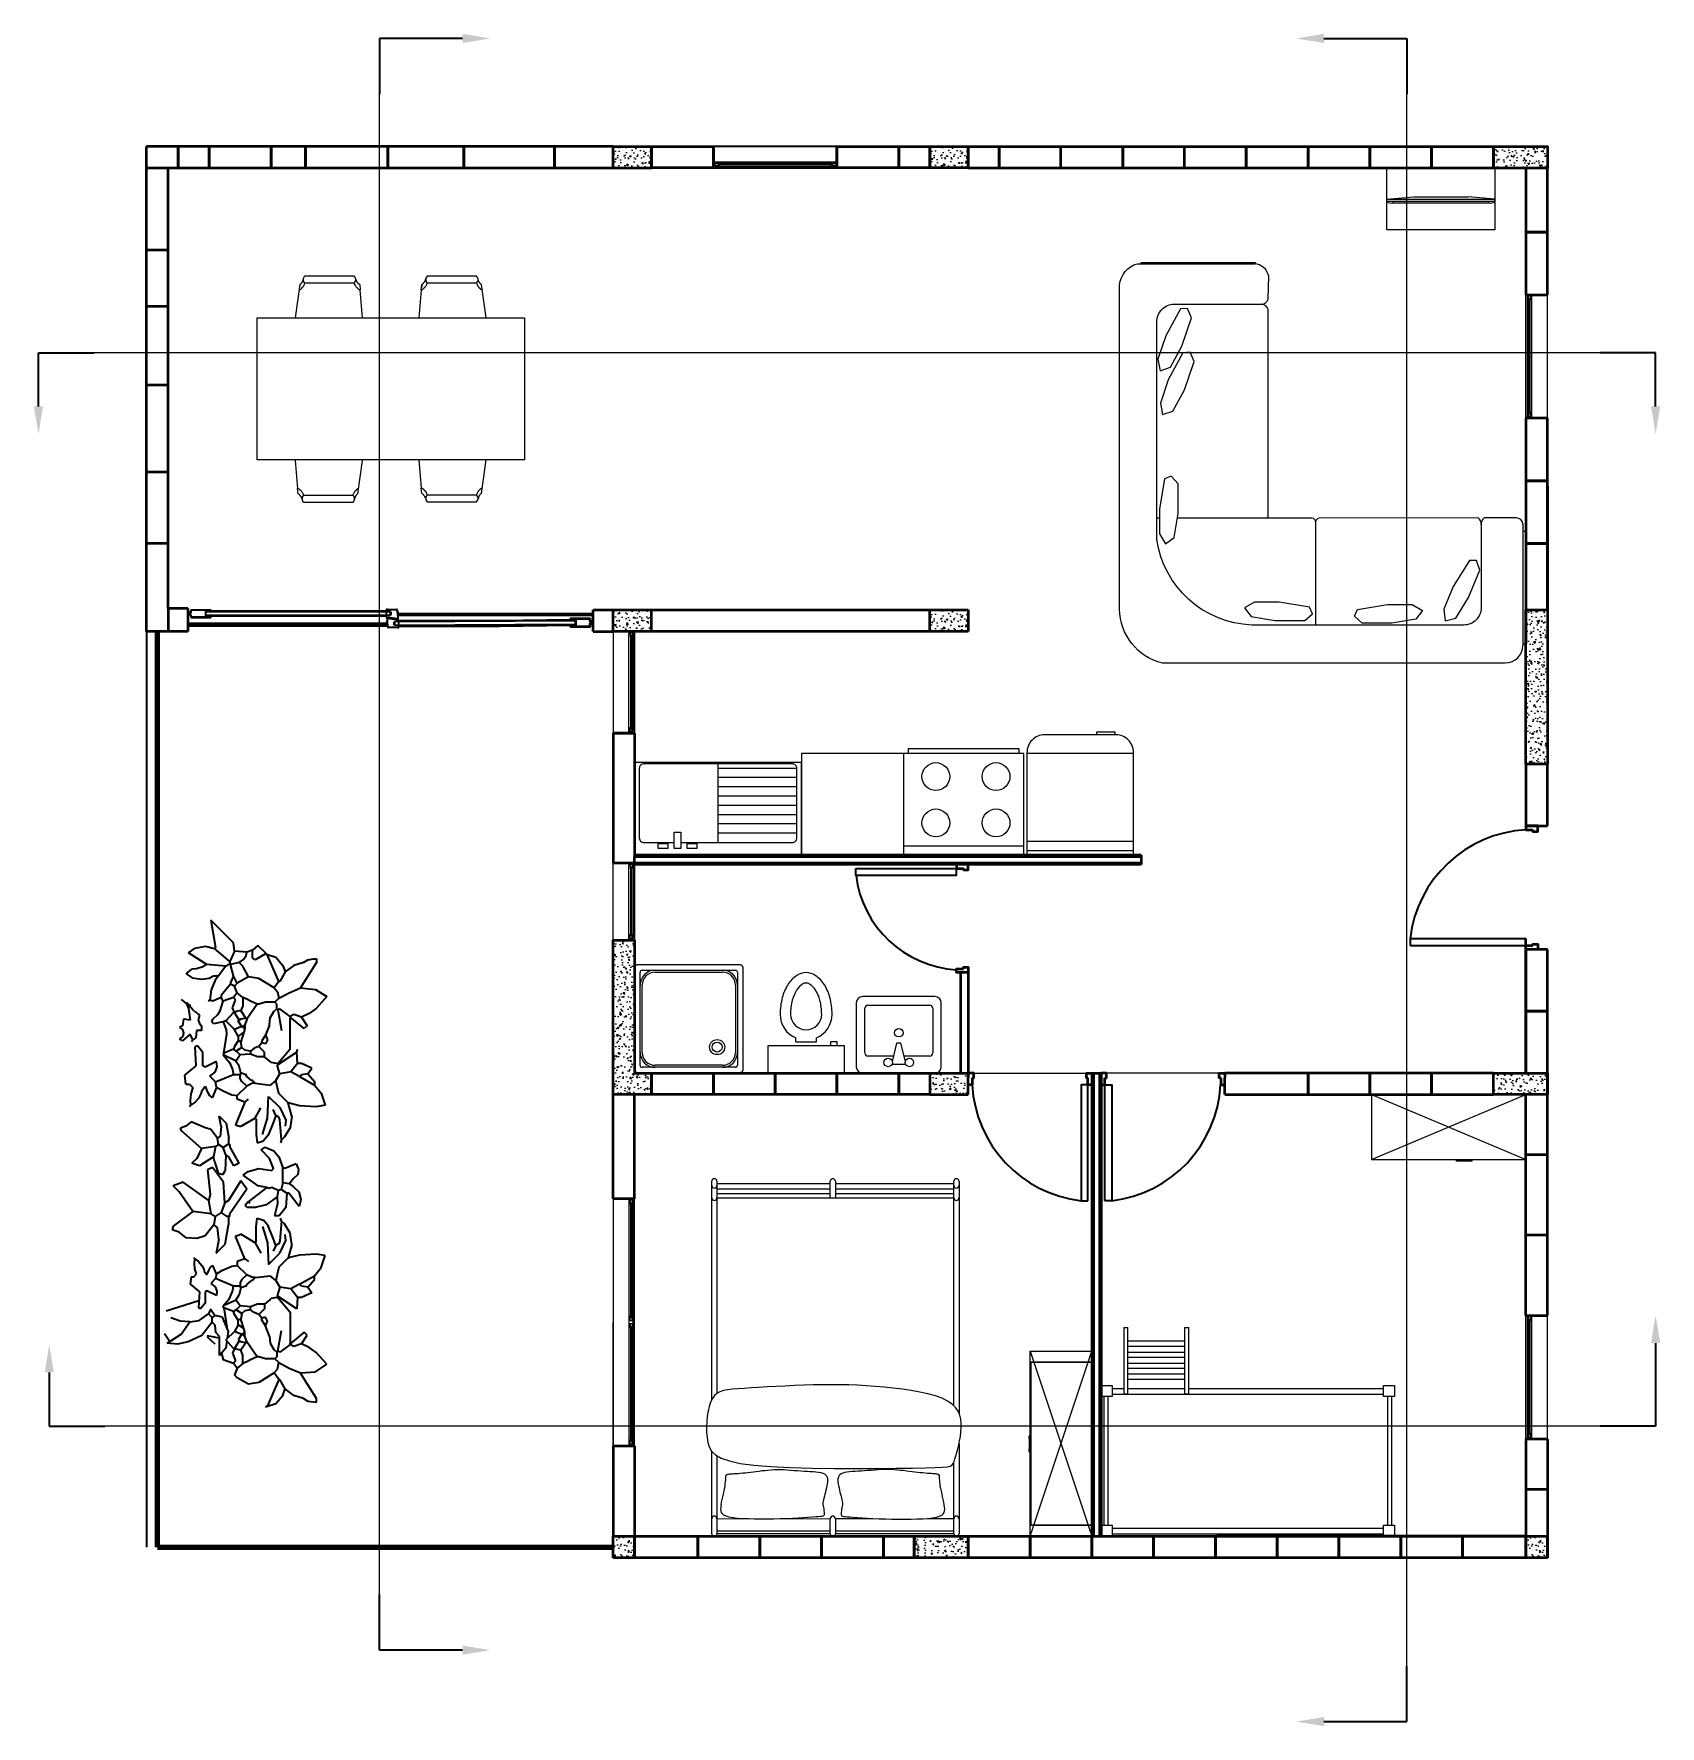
# Model space of a CAD drawing. Header units: inches. Extents: x -1721 to -596, y -6348 to -3031.
# Drawn here: x -606.35 to -595.82, y -3145.29 to -3134.33 of the extents above; entities that cross this region are included whole.
import ezdxf
from ezdxf import colors
from ezdxf.entities.mleader import LeaderData, LeaderLine
from ezdxf.math import Vec2, Vec3

# ---------------------------------------------------------------- set-up
doc = ezdxf.new("R2010")
doc.units = ezdxf.units.IN
doc.header["$MEASUREMENT"] = 0
for name, color, linetype, lineweight in [('A-DOOR-FULL', 4, 'Continuous', 25), ('A-FLOR-FTPT', 6, 'Continuous', 70), ('A-FLOR-PATT', 8, 'Continuous', 18), ('A-FURN', 8, 'Continuous', 18), ('A-GLAZ-FULL', 4, 'Continuous', 18), ('A-WALL-FULL', 7, 'Continuous', 35), ('linee di sezione', 3, 'Continuous', 13)]:
    doc.layers.add(name, color=color, linetype=linetype, lineweight=lineweight)
for name, color, linetype in [('INFISSI_finissimi', 250, 'Continuous'), ('INFISSI_montanti', 2, 'Continuous'), ('INFISSI_vetro', 151, 'Continuous'), ('Layer1', 7, 'Continuous'), ('MURATURE', 5, 'Continuous'), ('VEGETAZIONE', 94, 'Continuous')]:
    doc.layers.add(name, color=color, linetype=linetype)
doc.styles.add('ARCH', font='txt')
doc.styles.get("Standard").update_dxf_attribs({"font": 'Arial.ttf'})
pattern_1 = [(140, (-683.70316, -3119.78234), (0.00796954, 0.091092334), [0.009525, -0.104775]), (85, (-683.70316, -3119.78234), (-0.09552832, -0.01762141), [0.00762, -0.08382]), (190.451, (-683.70249, -3119.77475), (-0.08755834, 0.07347125), [0.008095, -0.089045]), (136.1842, (-683.72856, -3119.78234), (0.02102116, 0.13553952), [0.0142875, -0.1571625]), (186.6356, (-683.7268, -3119.77104), (-0.12371278, 0.11870212), [0.0121425, -0.1335675]), (81.184, (-683.72856, -3119.78234), (-0.12371256, 0.1187023), [0.01143, -0.12573]), (111, (-683.72221, -3119.76964), (0.05113276, 0.07580744), [0.009525, -0.104775]), (56, (-683.72221, -3119.76964), (-0.09209398, 0.03090101), [0.00762, -0.08382]), (161.4514, (-683.71795, -3119.76332), (-0.04096143, 0.106708245), [0.008095, -0.089045]), (127.5, (-683.703157, -3119.78234), (-0.04227752, 0.001544302), [0, -0.082804, 0, -0.08509, 0, -0.0841375]), (97.5, (-683.703157, -3119.78234), (-0.050090287, 0.033409831), [0, -0.048514, 0, -0.080899, 0, -0.0320675]), (57.5, (-683.703157, -3119.81066), (0.002864372, 0.067795298), [0, -0.03175, 0, -0.09906, 0, -0.131445]), (47.5, (-683.703157, -3119.82336), (-0.012713246, 0.07406459), [0, -0.041275, 0, -0.065786, 0, -0.093345])]

# ---------------------------------------------------------------- blocks, each defined once
blk = doc.blocks.new('15PTOI09')
for p, q in [((0, 11), (8, 11)), ((0, -11), (0, 11)), ((8, 11), (8, -11)), ((9, 3), (10.126136, 3)), ((9, 3), (9, -3)), ((9, -3), (10.126136, -3)), ((9, -7), (8, -7)), ((8, -9), (9, -9)), ((9, -9), (9, -7)), ((8, -11), (0, -11))]:
    blk.add_line(p, q)
for points in [[(17, -7.5, 0.063415), (21.795427, -6.889337, 0.076468), (25.485281, -5.303301, 0.107136), (28.197945, -2.662065, 0.147373), (29, 0, 0.147373), (28.197945, 2.662065, 0.107136), (25.485281, 5.303301, 0.076468), (21.795427, 6.889337, 0.063415), (17, 7.5, 0.063415)], [(17, -4.5, 0.063415), (21.043563, -3.985082, 0.076468), (23.895285, -2.759306, 0.107136), (25.697274, -1.004766, 0.147373), (26, 0, 0.147373), (25.697274, 1.004766, 0.107136), (23.895285, 2.759306, 0.076468), (21.043563, 3.985082, 0.063415), (17, 4.5, 0.063415)]]:
    blk.add_lwpolyline(points, format="xyb")
for radius, start, end in [(7.5, 90, 156.421822), (4.5, 90, 270), (7.5, 203.578178, 270)]:
    blk.add_arc((17, 0), radius, start, end)
at = {"style": 'ARCH'}
for tag, p, flags in [('ITEM', (0, -21), 3), ('ROOM_NUMBER', (0, -30), 1)]:
    blk.add_attdef(tag, p, '', height=6, dxfattribs=dict(at, flags=flags))
blk = doc.blocks.new('15PLAV06')
for p, q in [((0, 8.5), (0, -8.5)), ((16.5, 10), (1.5, 10)), ((4.75, 8), (15.25, 8)), ((18, -8.5), (18, 8.5)), ((4, 1.25), (4, 7.25)), ((16, 7.25), (16, -7.25)), ((2, -1.5), (2, 1.5)), ((7, 0.5), (3, 1.5)), ((7, -0.5), (7, 0.5)), ((3, -1.5), (7, -0.5)), ((4, -7.25), (4, -1.25)), ((1.5, -10), (16.5, -10)), ((15.25, -8), (4.75, -8))]:
    blk.add_line(p, q)
for centre in [(2.5, 2.5), (9.5, 0), (2.5, -2.5)]:
    blk.add_circle(centre, 1)
for centre, radius, start, end in [((1.5, 8.5), 1.5, 90, 180), ((4.75, 7.25), 0.75, 90, 180), ((15.25, 7.25), 0.75, 0, 90), ((16.5, 8.5), 1.5, 0, 90), ((4.75, -7.25), 0.75, 180, 270), ((15.25, -7.25), 0.75, 270, 0), ((1.5, -8.5), 1.5, 180, 270), ((16.5, -8.5), 1.5, 270, 0)]:
    blk.add_arc(centre, radius, start, end)
at = {"style": 'ARCH'}
for tag, p, flags in [('ITEM', (0, -20), 3), ('ROOM_NUMBER', (0, -29), 1)]:
    blk.add_attdef(tag, p, '', height=6, dxfattribs=dict(at, flags=flags))
blk = doc.blocks.new('A$C5FE72602')
for p, q in [((-114.1, 193.6), (-37.5, 193.6)), ((-114.1, 191.9), (-37.5, 191.9)), ((-34.1, 193.6), (39.2, 193.6)), ((-34.1, 191.9), (39.2, 191.9)), ((-96.9, 183.6), (-114.1, 183.6)), ((-37.5, 183.7), (-61.6, 183.7)), ((39.2, 183.8), (-34.1, 183.7)), ((-114.1, 106.3), (-114.1, -23.9)), ((39.2, -23.9), (-114.1, -23.9)), ((-114.1, -26.6), (-37.5, -26.6)), ((-114.1, -29.6), (-37.6, -29.6)), ((-34.3, -29.6), (39.1, -29.6)), ((-34.1, -26.6), (39.2, -26.6)), ((-114.1, -33), (-37.5, -33)), ((-34.1, -33), (39.2, -33))]:
    blk.add_line(p, q)
for points in [[(-117.5, 135.3), (-117.5, 193.6)], [(-114.1, 193.6), (-114.1, 147.2)], [(-37.5, 183.8), (-37.5, 193.6)], [(-34.1, 193.6), (-34.1, 183.8)], [(39.2, 142.9), (39.2, 193.6)], [(42.5, 193.6), (42.5, 140.1)], [(-82.4, 184.2), (-86.6, 184.2), (-90.5, 184), (-94.2, 183.9), (-97.6, 183.6), (-100.5, 183.2), (-103, 182.8), (-104.9, 182.2), (-106.3, 181.5), (-107.3, 180.7), (-107.9, 179.8), (-108.2, 178.8), (-108.3, 177.6), (-108.2, 176.3), (-107.9, 174.8)], [(-107.9, 174.8), (-107.6, 173.1), (-107.2, 171.4), (-106.8, 169.6), (-106.5, 167.8), (-106.1, 166), (-105.7, 164.3), (-105.4, 162.7), (-105.2, 161.2), (-105.1, 160), (-105, 158.9), (-104.9, 158), (-104.9, 157.3), (-104.9, 156.7), (-104.8, 156.2), (-104.8, 155.8), (-104.6, 155.5), (-104.3, 155.3), (-104, 155.1), (-103.6, 155), (-103, 154.9), (-102.3, 154.8), (-101.5, 154.8), (-100.6, 154.7), (-99.5, 154.6), (-98.3, 154.6), (-97, 154.5), (-95.5, 154.4), (-94, 154.2), (-92.3, 154.1), (-90.6, 153.9), (-88.9, 153.7), (-87.1, 153.5), (-85.2, 153.2), (-83.4, 153), (-81.5, 152.7), (-79.6, 152.5), (-77.6, 152.3), (-75.6, 152.1), (-73.6, 152), (-71.5, 151.9), (-69.4, 151.9), (-67.3, 152), (-65.1, 152.1), (-62.9, 152.3), (-60.7, 152.5), (-58.5, 152.6), (-56.4, 152.8), (-54.2, 153), (-52.2, 153.1), (-50.2, 153.2), (-48.3, 153.3), (-46.5, 153.5), (-44.9, 153.7), (-43.4, 153.9), (-42.2, 154.3), (-41.1, 154.8), (-40.3, 155.4), (-39.7, 156.1), (-39.4, 156.9), (-39.1, 157.9), (-39.1, 158.9), (-39.1, 160.1), (-39.3, 161.3), (-39.5, 162.6), (-39.8, 163.9), (-40.1, 165.3), (-40.4, 166.6), (-40.8, 168), (-41.1, 169.3), (-41.4, 170.5), (-41.7, 171.6), (-41.9, 172.5), (-42, 173.3), (-42.1, 173.9), (-42.1, 174.5), (-42, 174.9), (-42, 175.3), (-41.9, 175.7), (-41.8, 176.1), (-41.7, 176.5), (-41.6, 177), (-41.5, 177.6), (-41.4, 178.2), (-41.4, 178.8), (-41.3, 179.5), (-41.3, 180), (-41.3, 180.6), (-41.3, 181), (-41.3, 181.4), (-41.4, 181.7), (-41.6, 181.9), (-42, 182.1), (-42.7, 182.3), (-43.7, 182.4), (-45, 182.5), (-46.8, 182.7), (-49, 182.9), (-51.7, 183.1), (-54.8, 183.3), (-58.2, 183.5), (-61.8, 183.7), (-65.7, 183.9), (-69.8, 184), (-74, 184.1), (-82.4, 184.2)], [(36.5, 174.8), (36.2, 173.1), (35.8, 171.4), (35.4, 169.6), (35, 167.8), (34.6, 166), (34.3, 164.3), (34, 162.7), (33.8, 161.2), (33.6, 160), (33.5, 158.9), (33.5, 158), (33.5, 157.3), (33.5, 156.7), (33.4, 156.2), (33.3, 155.8), (33.2, 155.5), (32.9, 155.3), (32.6, 155.1), (32.1, 155), (31.6, 154.9), (30.9, 154.8), (30.1, 154.8), (29.2, 154.7), (28.1, 154.6), (26.9, 154.6), (25.5, 154.5), (24.1, 154.4), (22.5, 154.2), (20.9, 154.1), (19.2, 153.9), (17.4, 153.7), (15.6, 153.5), (13.8, 153.2), (11.9, 153), (10.1, 152.7), (8.1, 152.5), (6.2, 152.3), (4.2, 152.1), (2.2, 152), (0.1, 151.9), (-2, 151.9), (-4.2, 152), (-6.4, 152.1), (-8.5, 152.3), (-10.7, 152.5), (-12.9, 152.6), (-15.1, 152.8), (-17.2, 153), (-19.3, 153.1), (-21.2, 153.2), (-23.1, 153.3), (-24.9, 153.5), (-26.5, 153.7), (-28, 153.9), (-29.3, 154.3), (-30.3, 154.8), (-31.1, 155.4), (-31.7, 156.1), (-32.1, 156.9), (-32.3, 157.9), (-32.4, 158.9), (-32.3, 160.1), (-32.2, 161.3), (-31.9, 162.6), (-31.7, 163.9), (-31.3, 165.3), (-31, 166.6), (-30.7, 168), (-30.3, 169.3), (-30, 170.5), (-29.8, 171.6), (-29.6, 172.5), (-29.4, 173.3), (-29.4, 173.9), (-29.4, 174.5), (-29.4, 174.9), (-29.5, 175.3), (-29.6, 175.7), (-29.7, 176.1), (-29.8, 176.5), (-29.9, 177), (-29.9, 177.6), (-30, 178.2), (-30, 178.8), (-30.1, 179.5), (-30.1, 180), (-30.1, 180.6), (-30.1, 181), (-30.1, 181.4), (-30, 181.7), (-29.8, 181.9), (-29.4, 182.1), (-28.7, 182.3), (-27.8, 182.4), (-26.4, 182.5), (-24.7, 182.7), (-22.4, 182.9), (-19.7, 183.1), (-16.7, 183.3), (-13.3, 183.5), (-9.6, 183.7), (-5.7, 183.9), (-1.6, 184), (2.6, 184.1), (11, 184.2)], [(10.8, 184.2), (14.9, 184.2), (18.9, 184), (22.6, 183.9), (26, 183.6), (28.9, 183.2), (31.4, 182.8), (33.3, 182.2), (34.7, 181.5), (35.7, 180.7), (36.3, 179.8), (36.6, 178.8), (36.7, 177.6), (36.6, 176.3), (36.3, 174.8)], [(-117.5, -34.7), (-117.5, 115.5)], [(-114.1, 110.7), (-114.1, -34.7)], [(39.2, -34.7), (39.2, 102.7)], [(42.5, 106.7), (42.5, -34.7)], [(-37.5, -34.7), (-37.5, -23.9)], [(-34.1, -23.9), (-34.1, -34.7)]]:
    blk.add_lwpolyline(points)
blk.add_lwpolyline([(-118.7, 127.7), (-118.9, 124.8), (-118.9, 122), (-118.6, 119.3), (-118, 116.7), (-116.9, 114.2), (-115.2, 111.8), (-113, 109.6), (-110.1, 107.6), (-106.5, 105.8), (-102.2, 104.3), (-97.4, 102.9), (-92.1, 101.8), (-86.5, 100.8), (-80.8, 99.9), (-74.9, 99.2), (-69, 98.6), (-63.2, 98.1), (-57.4, 97.7), (-51.8, 97.4), (-46.1, 97.2), (-40.4, 97.1), (-34.7, 97.1), (-28.9, 97.1), (-23, 97.2), (-17, 97.4), (-11, 97.6), (-4.9, 97.9), (1, 98.2), (6.7, 98.5), (12.1, 98.8), (17.1, 99.1), (21.7, 99.4), (25.7, 99.6), (29.2, 99.9), (32.3, 100.3), (35, 100.8), (37.3, 101.6), (39.2, 102.7), (40.8, 104.1), (42.2, 106), (43.3, 108.3), (44.3, 111.1), (45, 114.1), (45.5, 117.4), (45.8, 120.9), (45.9, 124.4), (45.9, 127.9), (45.6, 131.2), (45.2, 134.4), (44.3, 137.3), (42.7, 140), (40.1, 142.4), (36.4, 144.5), (31.2, 146.4), (24.2, 148), (15.3, 149.2), (4.3, 150.1), (-8.4, 150.7), (-22.2, 151.1), (-36.5, 151.3), (-50.8, 151.3), (-64.4, 151.2), (-76.8, 151.1), (-87.4, 151), (-95.8, 150.8), (-102.1, 150.7), (-106.7, 150.5), (-109.9, 150.2), (-111.9, 149.7), (-113.1, 149), (-113.8, 148), (-114.3, 146.8), (-114.8, 145.1), (-115.4, 143.2), (-116.1, 141), (-116.7, 138.6), (-117.3, 136), (-117.9, 133.3), (-118.4, 130.5)], close=True)
for centre, start, end in [((-115.8, 193.6), 0, 180), ((-35.8, 193.6), 0, 180), ((40.9, 193.6), 0, 180), ((-115.8, 183.8), 180, 0), ((-35.8, 183.8), 180, 0), ((40.9, 183.8), 180, 0), ((-115.8, -23.9), 0, 180), ((-115.8, -31.9), 0, 180), ((40.9, -23.9), 0, 180), ((40.9, -31.9), 0, 180), ((-115.8, -34.7), 180, 0), ((-35.8, -34.7), 180, 0), ((40.9, -34.7), 180, 0)]:
    blk.add_arc(centre, 1.66, start, end)

msp = doc.modelspace()

# ---------------------------------------------------------------- hatches: boundary and pattern name
at = {"layer": 'A-FLOR-PATT'}
h = msp.add_hatch(dxfattribs=at)
h.set_pattern_fill('AR-CONC', color=256, scale=0.0005, angle=90, style=0)
h.set_pattern_definition([(140, (-685.75316, -3116.78734), (0.00796954, 0.091092334), [0.009525, -0.104775]), (85, (-685.75316, -3116.78734), (-0.09552832, -0.01762141), [0.00762, -0.08382]), (190.451, (-685.75249, -3116.77975), (-0.08755834, 0.07347125), [0.008095, -0.089045]), (136.1842, (-685.77856, -3116.78734), (0.02102116, 0.13553952), [0.0142875, -0.1571625]), (186.6356, (-685.7768, -3116.77604), (-0.12371278, 0.11870212), [0.0121425, -0.1335675]), (81.184, (-685.77856, -3116.78734), (-0.12371256, 0.1187023), [0.01143, -0.12573]), (111, (-685.77221, -3116.77464), (0.05113276, 0.07580744), [0.009525, -0.104775]), (56, (-685.77221, -3116.77464), (-0.09209398, 0.03090101), [0.00762, -0.08382]), (161.4514, (-685.76795, -3116.76832), (-0.04096143, 0.106708245), [0.008095, -0.089045]), (127.5, (-685.753157, -3116.78734), (-0.04227752, 0.001544302), [0, -0.082804, 0, -0.08509, 0, -0.0841375]), (97.5, (-685.753157, -3116.78734), (-0.050090287, 0.033409831), [0, -0.048514, 0, -0.080899, 0, -0.0320675]), (57.5, (-685.753157, -3116.81566), (0.002864372, 0.067795298), [0, -0.03175, 0, -0.09906, 0, -0.131445]), (47.5, (-685.753157, -3116.82836), (-0.012713246, 0.07406459), [0, -0.041275, 0, -0.065786, 0, -0.093345])])
h.paths.add_polyline_path([(-602.602, -3135.057), (-602.602, -3135.197), (-602.352, -3135.197), (-602.352, -3135.057)])
h = msp.add_hatch(dxfattribs=at)
h.set_pattern_fill('AR-CONC', color=256, scale=0.0005, angle=90, style=0)
h.set_pattern_definition([(140, (-683.70316, -3116.78644), (0.00796954, 0.091092334), [0.009525, -0.104775]), (85, (-683.70316, -3116.78644), (-0.09552832, -0.01762141), [0.00762, -0.08382]), (190.451, (-683.70249, -3116.77885), (-0.08755834, 0.07347125), [0.008095, -0.089045]), (136.1842, (-683.72856, -3116.78644), (0.02102116, 0.13553952), [0.0142875, -0.1571625]), (186.6356, (-683.7268, -3116.77515), (-0.12371278, 0.11870212), [0.0121425, -0.1335675]), (81.184, (-683.72856, -3116.78644), (-0.12371256, 0.1187023), [0.01143, -0.12573]), (111, (-683.72221, -3116.77374), (0.05113276, 0.07580744), [0.009525, -0.104775]), (56, (-683.72221, -3116.77374), (-0.09209398, 0.03090101), [0.00762, -0.08382]), (161.4514, (-683.71795, -3116.76743), (-0.04096143, 0.106708245), [0.008095, -0.089045]), (127.5, (-683.703157, -3116.786444), (-0.04227752, 0.001544302), [0, -0.082804, 0, -0.08509, 0, -0.0841375]), (97.5, (-683.703157, -3116.786444), (-0.050090287, 0.033409831), [0, -0.048514, 0, -0.080899, 0, -0.0320675]), (57.5, (-683.703157, -3116.814765), (0.002864372, 0.067795298), [0, -0.03175, 0, -0.09906, 0, -0.131445]), (47.5, (-683.703157, -3116.827465), (-0.012713246, 0.07406459), [0, -0.041275, 0, -0.065786, 0, -0.093345])])
h.paths.add_polyline_path([(-600.552, -3135.056), (-600.552, -3135.196), (-600.302, -3135.196), (-600.302, -3135.056)])
h = msp.add_hatch(dxfattribs=at)
h.set_pattern_fill('AR-CONC', color=256, scale=0.0005, angle=90, style=0)
h.set_pattern_definition([(140, (-683.70316, -3101.78234), (0.00796954, 0.091092334), [0.009525, -0.104775]), (85, (-683.70316, -3101.78234), (-0.09552832, -0.01762141), [0.00762, -0.08382]), (190.451, (-683.70249, -3101.77475), (-0.08755834, 0.07347125), [0.008095, -0.089045]), (136.1842, (-683.72856, -3101.78234), (0.02102116, 0.13553952), [0.0142875, -0.1571625]), (186.6356, (-683.7268, -3101.77104), (-0.12371278, 0.11870212), [0.0121425, -0.1335675]), (81.184, (-683.72856, -3101.78234), (-0.12371256, 0.1187023), [0.01143, -0.12573]), (111, (-683.72221, -3101.76964), (0.05113276, 0.07580744), [0.009525, -0.104775]), (56, (-683.72221, -3101.76964), (-0.09209398, 0.03090101), [0.00762, -0.08382]), (161.4514, (-683.71795, -3101.76332), (-0.04096143, 0.106708245), [0.008095, -0.089045]), (127.5, (-683.703157, -3101.78234), (-0.04227752, 0.001544302), [0, -0.082804, 0, -0.08509, 0, -0.0841375]), (97.5, (-683.703157, -3101.78234), (-0.050090287, 0.033409831), [0, -0.048514, 0, -0.080899, 0, -0.0320675]), (57.5, (-683.703157, -3101.81066), (0.002864372, 0.067795298), [0, -0.03175, 0, -0.09906, 0, -0.131445]), (47.5, (-683.703157, -3101.82336), (-0.012713246, 0.07406459), [0, -0.041275, 0, -0.065786, 0, -0.093345])])
h.paths.add_polyline_path([(-596.552, -3135.197), (-596.552, -3135.057), (-596.902, -3135.057), (-596.902, -3135.197)])
for points in [[(-601.936, -3135.186), (-601.936, -3135.184), (-601.95, -3135.184), (-601.95, -3135.162), (-601.936, -3135.162), (-601.936, -3135.16), (-601.952, -3135.16), (-601.952, -3135.186)], [(-601.169, -3135.186), (-601.169, -3135.184), (-601.155, -3135.184), (-601.155, -3135.162), (-601.169, -3135.162), (-601.169, -3135.16), (-601.152, -3135.16), (-601.152, -3135.186)], [(-596.656, -3136.034), (-596.659, -3136.034), (-596.659, -3136.019), (-596.68, -3136.019), (-596.68, -3136.034), (-596.682, -3136.034), (-596.682, -3136.017), (-596.656, -3136.017)], [(-596.656, -3136.8), (-596.659, -3136.8), (-596.659, -3136.814), (-596.68, -3136.814), (-596.68, -3136.8), (-596.682, -3136.8), (-596.682, -3136.817), (-596.656, -3136.817)], [(-602.475, -3138.199), (-602.475, -3138.214), (-602.472, -3138.214), (-602.472, -3138.197), (-602.499, -3138.197), (-602.499, -3138.199)], [(-602.475, -3138.854), (-602.475, -3138.84), (-602.472, -3138.84), (-602.472, -3138.857), (-602.499, -3138.857), (-602.499, -3138.854)], [(-602.475, -3139.699), (-602.475, -3139.714), (-602.472, -3139.714), (-602.472, -3139.697), (-602.499, -3139.697), (-602.499, -3139.699)], [(-602.475, -3140.194), (-602.475, -3140.18), (-602.472, -3140.18), (-602.472, -3140.197), (-602.499, -3140.197), (-602.499, -3140.194)], [(-602.499, -3141.888), (-602.496, -3141.888), (-602.496, -3141.874), (-602.475, -3141.874), (-602.475, -3141.888), (-602.472, -3141.888), (-602.472, -3141.872), (-602.499, -3141.872)], [(-596.656, -3142.644), (-596.659, -3142.644), (-596.659, -3142.629), (-596.68, -3142.629), (-596.68, -3142.644), (-596.682, -3142.644), (-596.682, -3142.627), (-596.656, -3142.627)], [(-596.656, -3143.41), (-596.659, -3143.41), (-596.659, -3143.424), (-596.68, -3143.424), (-596.68, -3143.41), (-596.682, -3143.41), (-596.682, -3143.427), (-596.656, -3143.427)], [(-602.499, -3143.455), (-602.496, -3143.455), (-602.496, -3143.469), (-602.475, -3143.469), (-602.475, -3143.455), (-602.472, -3143.455), (-602.472, -3143.472), (-602.499, -3143.472)]]:
    msp.add_hatch(color=256, dxfattribs=at).paths.add_polyline_path(points)
h = msp.add_hatch(dxfattribs=at)
h.set_pattern_fill('AR-CONC', color=256, scale=0.0005, angle=90, style=0)
h.set_pattern_definition([(140, (-683.70316, -3119.78734), (0.00796954, 0.091092334), [0.009525, -0.104775]), (85, (-683.70316, -3119.78734), (-0.09552832, -0.01762141), [0.00762, -0.08382]), (190.451, (-683.70249, -3119.77975), (-0.08755834, 0.07347125), [0.008095, -0.089045]), (136.1842, (-683.72856, -3119.78734), (0.02102116, 0.13553952), [0.0142875, -0.1571625]), (186.6356, (-683.7268, -3119.77604), (-0.12371278, 0.11870212), [0.0121425, -0.1335675]), (81.184, (-683.72856, -3119.78734), (-0.12371256, 0.1187023), [0.01143, -0.12573]), (111, (-683.72221, -3119.77464), (0.05113276, 0.07580744), [0.009525, -0.104775]), (56, (-683.72221, -3119.77464), (-0.09209398, 0.03090101), [0.00762, -0.08382]), (161.4514, (-683.71795, -3119.76832), (-0.04096143, 0.10670825), [0.008095, -0.089045]), (127.5, (-683.703157, -3119.78734), (-0.04227752, 0.001544302), [0, -0.082804, 0, -0.08509, 0, -0.0841375]), (97.5, (-683.703157, -3119.78734), (-0.050090287, 0.033409831), [0, -0.048514, 0, -0.080899, 0, -0.0320675]), (57.5, (-683.703157, -3119.81566), (0.002864372, 0.067795298), [0, -0.03175, 0, -0.09906, 0, -0.131445]), (47.5, (-683.703157, -3119.82836), (-0.012713246, 0.07406459), [0, -0.041275, 0, -0.065786, 0, -0.093345])])
h.paths.add_polyline_path([(-602.602, -3138.057), (-602.602, -3138.197), (-602.352, -3138.197), (-602.352, -3138.057)])
h = msp.add_hatch(dxfattribs=at)
h.set_pattern_fill('AR-CONC', color=256, scale=0.0005, angle=90, style=0)
h.set_pattern_definition([(140, (-683.70316, -3119.78734), (0.00796954, 0.091092334), [0.009525, -0.104775]), (85, (-683.70316, -3119.78734), (-0.09552832, -0.01762141), [0.00762, -0.08382]), (190.451, (-683.70249, -3119.77975), (-0.08755834, 0.07347125), [0.008095, -0.089045]), (136.1842, (-683.72856, -3119.78734), (0.02102116, 0.13553952), [0.0142875, -0.1571625]), (186.6356, (-683.7268, -3119.77604), (-0.12371278, 0.11870212), [0.0121425, -0.1335675]), (81.184, (-683.72856, -3119.78734), (-0.12371256, 0.1187023), [0.01143, -0.12573]), (111, (-683.72221, -3119.77464), (0.05113276, 0.07580744), [0.009525, -0.104775]), (56, (-683.72221, -3119.77464), (-0.09209398, 0.03090101), [0.00762, -0.08382]), (161.4514, (-683.71795, -3119.76832), (-0.04096143, 0.106708245), [0.008095, -0.089045]), (127.5, (-683.703157, -3119.78734), (-0.04227752, 0.001544302), [0, -0.082804, 0, -0.08509, 0, -0.0841375]), (97.5, (-683.703157, -3119.78734), (-0.050090287, 0.033409831), [0, -0.048514, 0, -0.080899, 0, -0.0320675]), (57.5, (-683.703157, -3119.81566), (0.002864372, 0.067795298), [0, -0.03175, 0, -0.09906, 0, -0.131445]), (47.5, (-683.703157, -3119.82836), (-0.012713246, 0.07406459), [0, -0.041275, 0, -0.065786, 0, -0.093345])])
h.paths.add_polyline_path([(-600.552, -3138.057), (-600.552, -3138.197), (-600.302, -3138.197), (-600.302, -3138.057)])
h = msp.add_hatch(dxfattribs=at)
h.set_pattern_fill('AR-CONC', color=256, scale=0.0005, angle=90, style=0)
h.set_pattern_definition([(140, (-683.70316, -3119.79234), (0.00796954, 0.091092334), [0.009525, -0.104775]), (85, (-683.70316, -3119.79234), (-0.09552832, -0.01762141), [0.00762, -0.08382]), (190.451, (-683.70249, -3119.78475), (-0.08755834, 0.07347125), [0.008095, -0.089045]), (136.1842, (-683.72856, -3119.79234), (0.02102116, 0.13553952), [0.0142875, -0.1571625]), (186.6356, (-683.7268, -3119.78104), (-0.12371278, 0.11870212), [0.0121425, -0.1335675]), (81.184, (-683.72856, -3119.79234), (-0.12371256, 0.1187023), [0.01143, -0.12573]), (111, (-683.72221, -3119.77964), (0.05113276, 0.07580744), [0.009525, -0.104775]), (56, (-683.72221, -3119.77964), (-0.09209398, 0.03090101), [0.00762, -0.08382]), (161.4514, (-683.71795, -3119.77332), (-0.04096143, 0.106708245), [0.008095, -0.089045]), (127.5, (-683.703157, -3119.79234), (-0.04227752, 0.001544302), [0, -0.082804, 0, -0.08509, 0, -0.0841375]), (97.5, (-683.703157, -3119.79234), (-0.050090287, 0.033409831), [0, -0.048514, 0, -0.080899, 0, -0.0320675]), (57.5, (-683.703157, -3119.82066), (0.002864372, 0.067795298), [0, -0.03175, 0, -0.09906, 0, -0.131445]), (47.5, (-683.703157, -3119.83336), (-0.012713246, 0.07406459), [0, -0.041275, 0, -0.065786, 0, -0.093345])])
h.paths.add_polyline_path([(-596.692, -3139.057), (-596.552, -3139.057), (-596.552, -3138.057), (-596.692, -3138.057)])
h = msp.add_hatch(dxfattribs=at)
h.set_pattern_fill('AR-CONC', color=256, scale=0.0005, angle=90, style=0)
h.set_pattern_definition(pattern_1)
h.paths.add_polyline_path([(-602.462, -3140.197), (-602.602, -3140.197), (-602.602, -3141.197), (-602.462, -3141.197), (-602.352, -3141.197), (-602.352, -3141.057), (-602.462, -3141.057)])
h = msp.add_hatch(dxfattribs=at)
h.set_pattern_fill('AR-CONC', color=256, scale=0.0005, angle=90, style=0)
h.set_pattern_definition([(220, (-683.70316, -3168.4615), (0.00796954, -0.091092334), [0.009525, -0.104775]), (275, (-683.70316, -3168.4615), (-0.09552832, 0.01762141), [0.00762, -0.08382]), (169.549, (-683.70249, -3168.46909), (-0.08755834, -0.07347125), [0.008095, -0.089045]), (223.8158, (-683.72856, -3168.4615), (0.02102116, -0.13553952), [0.0142875, -0.1571625]), (173.3644, (-683.7268, -3168.47279), (-0.12371278, -0.11870212), [0.0121425, -0.1335675]), (278.816, (-683.72856, -3168.4615), (-0.12371256, -0.1187023), [0.01143, -0.12573]), (249, (-683.72221, -3168.4742), (0.05113276, -0.07580744), [0.009525, -0.104775]), (304, (-683.72221, -3168.4742), (-0.09209398, -0.03090101), [0.00762, -0.08382]), (198.5486, (-683.71795, -3168.480515), (-0.04096143, -0.106708245), [0.008095, -0.089045]), (232.5, (-683.703157, -3168.461498), (-0.04227752, -0.001544302), [0, -0.082804, 0, -0.08509, 0, -0.0841375]), (262.5, (-683.703157, -3168.4615), (-0.050090287, -0.033409831), [0, -0.048514, 0, -0.080899, 0, -0.0320675]), (302.5, (-683.703157, -3168.433177), (0.002864372, -0.067795298), [0, -0.03175, 0, -0.09906, 0, -0.131445]), (312.5, (-683.703157, -3168.42048), (-0.012713246, -0.07406459), [0, -0.041275, 0, -0.065786, 0, -0.093345])])
h.paths.add_polyline_path([(-600.302, -3141.057), (-600.302, -3141.197), (-600.552, -3141.197), (-600.552, -3141.057)])
h = msp.add_hatch(dxfattribs=at)
h.set_pattern_fill('AR-CONC', color=256, scale=0.0005, angle=90, style=0)
h.set_pattern_definition(pattern_1)
h.paths.add_polyline_path([(-596.902, -3141.057), (-596.902, -3141.197), (-596.552, -3141.197), (-596.552, -3141.057)])
h = msp.add_hatch(dxfattribs=at)
h.set_pattern_fill('AR-CONC', color=256, scale=0.0005, angle=90, style=0)
h.set_pattern_definition([(140, (-689.60316, -3111.59234), (0.00796954, 0.091092334), [0.009525, -0.104775]), (85, (-689.60316, -3111.59234), (-0.09552832, -0.01762141), [0.00762, -0.08382]), (190.451, (-689.60249, -3111.58475), (-0.08755834, 0.07347125), [0.008095, -0.089045]), (136.1842, (-689.62856, -3111.59234), (0.02102116, 0.13553952), [0.0142875, -0.1571625]), (186.6356, (-689.6268, -3111.58104), (-0.12371278, 0.11870212), [0.0121425, -0.1335675]), (81.184, (-689.62856, -3111.59234), (-0.12371256, 0.1187023), [0.01143, -0.12573]), (111, (-689.62221, -3111.57964), (0.05113276, 0.07580744), [0.009525, -0.104775]), (56, (-689.62221, -3111.57964), (-0.09209398, 0.03090101), [0.00762, -0.08382]), (161.4514, (-689.61795, -3111.57332), (-0.04096143, 0.106708245), [0.008095, -0.089045]), (127.5, (-689.603157, -3111.59234), (-0.04227752, 0.001544302), [0, -0.082804, 0, -0.08509, 0, -0.0841375]), (97.5, (-689.603157, -3111.59234), (-0.050090287, 0.033409831), [0, -0.048514, 0, -0.080899, 0, -0.0320675]), (57.5, (-689.603157, -3111.62066), (0.002864372, 0.067795298), [0, -0.03175, 0, -0.09906, 0, -0.131445]), (47.5, (-689.603157, -3111.63336), (-0.012713246, 0.07406459), [0, -0.041275, 0, -0.065786, 0, -0.093345])])
h.paths.add_polyline_path([(-602.602, -3144.197), (-602.462, -3144.197), (-602.462, -3144.057), (-602.602, -3144.057)])
h = msp.add_hatch(dxfattribs=at)
h.set_pattern_fill('AR-CONC', color=256, scale=0.0005, angle=90, style=0)
h.set_pattern_definition([(140, (-683.70316, -3110.79234), (0.00796954, 0.091092334), [0.009525, -0.104775]), (85, (-683.70316, -3110.79234), (-0.09552832, -0.01762141), [0.00762, -0.08382]), (190.451, (-683.70249, -3110.78475), (-0.08755834, 0.07347125), [0.008095, -0.089045]), (136.1842, (-683.72856, -3110.79234), (0.02102116, 0.13553952), [0.0142875, -0.1571625]), (186.6356, (-683.7268, -3110.78104), (-0.12371278, 0.11870212), [0.0121425, -0.1335675]), (81.184, (-683.72856, -3110.79234), (-0.12371256, 0.1187023), [0.01143, -0.12573]), (111, (-683.72221, -3110.77964), (0.05113276, 0.07580744), [0.009525, -0.104775]), (56, (-683.72221, -3110.77964), (-0.09209398, 0.03090101), [0.00762, -0.08382]), (161.4514, (-683.71795, -3110.77332), (-0.04096143, 0.106708245), [0.008095, -0.089045]), (127.5, (-683.703157, -3110.79234), (-0.04227752, 0.001544302), [0, -0.082804, 0, -0.08509, 0, -0.0841375]), (97.5, (-683.703157, -3110.79234), (-0.050090287, 0.033409831), [0, -0.048514, 0, -0.080899, 0, -0.0320675]), (57.5, (-683.703157, -3110.82066), (0.002864372, 0.067795298), [0, -0.03175, 0, -0.09906, 0, -0.131445]), (47.5, (-683.703157, -3110.83336), (-0.012713246, 0.07406459), [0, -0.041275, 0, -0.065786, 0, -0.093345])])
h.paths.add_polyline_path([(-600.652, -3144.057), (-600.652, -3144.197), (-600.302, -3144.197), (-600.302, -3144.057)])
h = msp.add_hatch(dxfattribs=at)
h.set_pattern_fill('AR-CONC', color=256, scale=0.0005, angle=90, style=0)
h.set_pattern_definition([(140, (-683.70316, -3111.59234), (0.00796954, 0.091092334), [0.009525, -0.104775]), (85, (-683.70316, -3111.59234), (-0.09552832, -0.01762141), [0.00762, -0.08382]), (190.451, (-683.70249, -3111.58475), (-0.08755834, 0.07347125), [0.008095, -0.089045]), (136.1842, (-683.72856, -3111.59234), (0.02102116, 0.13553952), [0.0142875, -0.1571625]), (186.6356, (-683.7268, -3111.58104), (-0.12371278, 0.11870212), [0.0121425, -0.1335675]), (81.184, (-683.72856, -3111.59234), (-0.12371256, 0.1187023), [0.01143, -0.12573]), (111, (-683.72221, -3111.57964), (0.05113276, 0.07580744), [0.009525, -0.104775]), (56, (-683.72221, -3111.57964), (-0.09209398, 0.03090101), [0.00762, -0.08382]), (161.4514, (-683.71795, -3111.57332), (-0.04096143, 0.106708245), [0.008095, -0.089045]), (127.5, (-683.703157, -3111.59234), (-0.04227752, 0.001544302), [0, -0.082804, 0, -0.08509, 0, -0.0841375]), (97.5, (-683.703157, -3111.59234), (-0.050090287, 0.033409831), [0, -0.048514, 0, -0.080899, 0, -0.0320675]), (57.5, (-683.703157, -3111.62066), (0.002864372, 0.067795298), [0, -0.03175, 0, -0.09906, 0, -0.131445]), (47.5, (-683.703157, -3111.63336), (-0.012713246, 0.07406459), [0, -0.041275, 0, -0.065786, 0, -0.093345])])
h.paths.add_polyline_path([(-596.692, -3144.197), (-596.552, -3144.197), (-596.552, -3144.057), (-596.692, -3144.057)])

# ---------------------------------------------------------------- linework, layer by layer
for p, q in [((-605.333, -3138.089), (-605.354, -3138.089)), ((-605.333, -3138.076), (-605.333, -3138.057)), ((-605.333, -3138.107), (-605.333, -3138.089)), ((-605.24, -3138.065), (-605.207, -3138.065)), ((-605.24, -3138.099), (-605.207, -3138.099)), ((-605.219, -3138.057), (-605.207, -3138.057)), ((-605.219, -3138.107), (-605.207, -3138.107)), ((-605.207, -3138.065), (-605.207, -3138.057)), ((-605.207, -3138.099), (-605.207, -3138.107)), ((-604.062, -3138.056), (-604.071, -3138.056)), ((-604.071, -3138.056), (-604.071, -3138.104)), ((-604.071, -3138.104), (-604.065, -3138.106)), ((-603.988, -3138.123), (-603.993, -3138.122)), ((-603.988, -3138.172), (-603.988, -3138.123)), ((-605.622, -3138.197), (-605.622, -3144.127)), ((-603.996, -3138.172), (-603.988, -3138.172))]:
    msp.add_line(p, q)
at = {"layer": 'A-DOOR-FULL'}
for p, q in [((-601.029, -3139.732), (-600.379, -3139.732)), ((-601.029, -3139.777), (-601.029, -3139.732)), ((-600.379, -3139.777), (-601.029, -3139.777)), ((-600.379, -3139.777), (-600.379, -3139.732))]:
    msp.add_line(p, q, dxfattribs=at)
for points in [[(-597.442, -3140.232), (-596.692, -3140.232), (-596.692, -3140.187), (-597.442, -3140.187)], [(-599.527, -3141.884), (-599.527, -3141.134), (-599.572, -3141.134), (-599.572, -3141.884)], [(-599.417, -3141.884), (-599.417, -3141.134), (-599.372, -3141.134), (-599.372, -3141.884)]]:
    msp.add_lwpolyline(points, close=True, dxfattribs=at)
for centre, radius, start, end in [((-596.649, -3140.279), 0.798, 93.0933, 173.3637), ((-600.338, -3139.693), 0.696, 186.9328, 266.6102), ((-599.48, -3141.091), 0.798, 183.0933, 263.3637), ((-599.465, -3141.091), 0.798, 276.6363, 356.9067)]:
    msp.add_arc(centre, radius, start, end, dxfattribs=at)
at = {"layer": 'A-FLOR-FTPT'}
for q in [(-605.552, -3138.197), (-602.602, -3144.127)]:
    msp.add_line((-605.552, -3144.127), q, dxfattribs=at)
at = {"layer": 'A-FURN'}
for p, q in [((-597.592, -3135.397), (-597.419, -3135.383)), ((-597.592, -3135.417), (-597.592, -3135.397)), ((-597.592, -3135.397), (-596.892, -3135.397)), ((-597.592, -3135.411), (-596.892, -3135.411)), ((-597.553, -3135.422), (-597.553, -3135.411)), ((-597.553, -3135.422), (-596.931, -3135.422)), ((-597.419, -3135.383), (-597.065, -3135.383)), ((-596.892, -3135.397), (-597.065, -3135.383)), ((-596.931, -3135.422), (-596.931, -3135.411)), ((-596.892, -3135.417), (-596.892, -3135.397)), ((-604.629, -3135.95), (-604.66, -3136.167)), ((-604.629, -3135.95), (-604.629, -3135.95)), ((-604.608, -3135.922), (-604.606, -3135.929)), ((-604.606, -3135.929), (-604.603, -3135.935)), ((-604.603, -3135.935), (-604.598, -3135.94)), ((-604.278, -3135.897), (-604.598, -3135.897)), ((-604.598, -3135.94), (-604.278, -3135.94)), ((-604.278, -3135.94), (-604.273, -3135.935)), ((-604.27, -3135.929), (-604.268, -3135.922)), ((-604.266, -3135.92), (-604.268, -3135.915)), ((-604.268, -3135.922), (-604.268, -3135.915)), ((-604.242, -3135.95), (-604.243, -3135.95)), ((-604.242, -3135.95), (-604.239, -3135.985)), ((-603.844, -3135.985), (-603.841, -3135.95)), ((-603.841, -3135.95), (-603.843, -3135.974)), ((-603.841, -3135.95), (-603.841, -3135.95)), ((-603.817, -3135.92), (-603.815, -3135.913)), ((-603.815, -3135.922), (-603.814, -3135.929)), ((-603.814, -3135.929), (-603.81, -3135.935)), ((-603.81, -3135.935), (-603.805, -3135.94)), ((-603.485, -3135.897), (-603.805, -3135.897)), ((-603.805, -3135.94), (-603.485, -3135.94)), ((-603.485, -3135.94), (-603.481, -3135.935)), ((-603.477, -3135.929), (-603.475, -3135.922)), ((-603.423, -3136.167), (-603.454, -3135.95)), ((-603.454, -3135.95), (-603.454, -3135.95)), ((-604.223, -3136.167), (-604.239, -3135.985)), ((-603.844, -3135.985), (-603.86, -3136.167)), ((-596.692, -3136.817), (-596.692, -3136.017)), ((-596.552, -3136.817), (-596.552, -3136.017)), ((-604.66, -3137.09), (-604.644, -3137.271)), ((-604.254, -3137.306), (-604.223, -3137.09)), ((-603.86, -3137.087), (-603.844, -3137.269)), ((-603.454, -3137.304), (-603.423, -3137.087)), ((-604.641, -3137.306), (-604.644, -3137.271)), ((-603.841, -3137.304), (-603.844, -3137.269)), ((-604.641, -3137.306), (-604.641, -3137.306)), ((-604.617, -3137.336), (-604.615, -3137.342)), ((-604.614, -3137.328), (-604.615, -3137.335)), ((-604.615, -3137.335), (-604.615, -3137.342)), ((-604.605, -3137.316), (-604.61, -3137.322)), ((-604.285, -3137.316), (-604.605, -3137.316)), ((-604.605, -3137.36), (-604.285, -3137.36)), ((-604.281, -3137.322), (-604.285, -3137.316)), ((-604.277, -3137.328), (-604.281, -3137.322)), ((-604.276, -3137.335), (-604.277, -3137.328)), ((-604.254, -3137.306), (-604.254, -3137.306)), ((-603.841, -3137.304), (-603.841, -3137.304)), ((-603.817, -3137.334), (-603.815, -3137.339)), ((-603.814, -3137.325), (-603.815, -3137.332)), ((-603.815, -3137.332), (-603.815, -3137.339)), ((-603.805, -3137.314), (-603.81, -3137.319)), ((-603.485, -3137.314), (-603.805, -3137.314)), ((-603.805, -3137.357), (-603.485, -3137.357)), ((-603.481, -3137.319), (-603.485, -3137.314)), ((-603.477, -3137.325), (-603.481, -3137.319)), ((-603.475, -3137.332), (-603.477, -3137.325)), ((-603.454, -3137.304), (-603.454, -3137.304)), ((-599.064, -3137.463), (-599.081, -3137.463)), ((-596.981, -3137.494), (-596.981, -3138.043)), ((-596.753, -3137.462), (-596.963, -3137.462)), ((-596.71, -3138.288), (-596.71, -3137.499)), ((-602.602, -3138.197), (-602.602, -3138.857)), ((-602.462, -3138.197), (-602.462, -3138.857)), ((-601.382, -3139.647), (-602.462, -3139.647)), ((-601.382, -3139.647), (-600.722, -3139.647)), ((-599.942, -3139.647), (-600.722, -3139.647)), ((-599.922, -3139.647), (-599.232, -3139.647)), ((-602.462, -3139.697), (-602.462, -3140.197)), ((-600.379, -3139.732), (-600.379, -3139.777)), ((-602.427, -3141.007), (-602.427, -3140.404)), ((-602.414, -3140.39), (-601.81, -3140.39)), ((-602.33, -3140.404), (-601.893, -3140.404)), ((-601.797, -3140.404), (-601.797, -3141.007)), ((-602.414, -3140.924), (-602.414, -3140.487)), ((-601.81, -3140.487), (-601.81, -3140.924)), ((-601.893, -3141.007), (-602.33, -3141.007)), ((-601.81, -3141.02), (-602.414, -3141.02)), ((-602.462, -3142.672), (-602.462, -3141.872)), ((-596.692, -3143.427), (-596.692, -3142.627)), ((-596.552, -3143.427), (-596.552, -3142.627)), ((-602.602, -3143.472), (-602.602, -3142.672)), ((-602.462, -3143.472), (-602.462, -3142.672)), ((-599.296, -3142.704), (-599.296, -3143.136)), ((-599.296, -3142.704), (-599.268, -3142.704)), ((-599.268, -3143.136), (-599.268, -3142.704)), ((-598.903, -3142.704), (-598.903, -3143.136)), ((-598.903, -3142.704), (-598.875, -3142.704)), ((-598.875, -3143.136), (-598.875, -3142.704)), ((-599.268, -3142.792), (-598.903, -3142.792)), ((-599.268, -3142.825), (-598.903, -3142.825)), ((-599.268, -3142.864), (-598.903, -3142.864)), ((-599.268, -3142.897), (-598.903, -3142.897)), ((-599.268, -3142.936), (-598.903, -3142.936)), ((-599.268, -3142.969), (-598.903, -3142.969)), ((-599.268, -3143.006), (-598.903, -3143.006)), ((-599.268, -3143.039), (-598.903, -3143.039)), ((-599.425, -3143.152), (-599.425, -3143.985)), ((-599.399, -3143.152), (-599.399, -3143.985)), ((-599.371, -3143.099), (-599.296, -3143.099)), ((-599.371, -3143.136), (-597.614, -3143.136)), ((-599.268, -3143.136), (-599.296, -3143.136)), ((-599.268, -3143.099), (-598.903, -3143.099)), ((-598.875, -3143.136), (-598.903, -3143.136)), ((-598.875, -3143.099), (-597.614, -3143.099)), ((-597.588, -3143.152), (-597.588, -3143.985)), ((-597.562, -3143.152), (-597.562, -3143.985)), ((-599.906, -3143.428), (-599.906, -3143.423)), ((-599.906, -3143.492), (-599.906, -3143.483)), ((-599.371, -3144.004), (-597.614, -3144.004)), ((-599.371, -3144.04), (-597.614, -3144.04))]:
    msp.add_line(p, q, dxfattribs=at)
at = {"layer": 'A-FURN', "ltscale": 0.04}
msp.add_line((-596.552, -3138.207), (-596.552, -3138.257), dxfattribs=at)
at = {"layer": 'A-FURN', "ltscale": 1.5}
for p, q in [((-602.602, -3140.197), (-602.602, -3139.697)), ((-600.302, -3141.057), (-599.502, -3141.057)), ((-598.642, -3141.057), (-599.442, -3141.057))]:
    msp.add_line(p, q, dxfattribs=at)
at = {"layer": 'A-FURN', "lineweight": 13}
for p, q in [((-597.692, -3141.617), (-596.692, -3141.197)), ((-597.692, -3141.197), (-596.692, -3141.617)), ((-599.902, -3144.057), (-599.502, -3142.858)), ((-599.902, -3142.858), (-599.502, -3144.057))]:
    msp.add_line(p, q, dxfattribs=at)
at = {"layer": 'A-FURN', "ltscale": 0.8}
for p, q in [((-602.462, -3143.472), (-602.462, -3141.872)), ((-596.552, -3143.427), (-596.552, -3142.627)), ((-596.552, -3144.207), (-596.552, -3144.207))]:
    msp.add_line(p, q, dxfattribs=at)
at = {"layer": 'A-FURN'}
for points in [[(-596.892, -3135.597), (-597.592, -3135.597), (-597.592, -3135.197), (-596.892, -3135.197)], [(-598.445, -3135.816), (-599.182, -3135.816), (-599.182, -3135.807), (-598.445, -3135.807)], [(-604.907, -3137.087), (-604.907, -3136.167), (-603.176, -3136.167), (-603.176, -3137.087)], [(-596.692, -3138.278), (-596.71, -3138.278), (-596.71, -3137.548), (-596.692, -3137.548)], [(-602.247, -3139.571), (-602.247, -3139.602), (-602.31, -3139.602), (-602.31, -3139.571)], [(-602.164, -3139.498), (-602.164, -3139.602), (-602.206, -3139.602), (-602.206, -3139.498)], [(-602.06, -3139.571), (-602.06, -3139.602), (-602.122, -3139.602), (-602.122, -3139.571)], [(-597.142, -3141.617), (-597.042, -3141.617), (-597.042, -3141.628), (-597.142, -3141.628)], [(-599.442, -3143.081), (-599.371, -3143.081), (-599.371, -3143.152), (-599.442, -3143.152)], [(-597.614, -3143.081), (-597.542, -3143.081), (-597.542, -3143.152), (-597.614, -3143.152)], [(-599.442, -3143.985), (-599.371, -3143.985), (-599.371, -3144.057), (-599.442, -3144.057)], [(-597.614, -3143.985), (-597.542, -3143.985), (-597.542, -3144.057), (-597.614, -3144.057)]]:
    msp.add_lwpolyline(points, close=True, dxfattribs=at)
for points in [[(-596.825, -3138.402), (-599.045, -3138.402, -0.34476), (-599.322, -3138.053), (-599.322, -3135.954, -0.319234), (-599.207, -3135.816), (-598.445, -3135.816)], [(-596.981, -3138.043, -0.414214), (-597.095, -3138.156), (-598.467, -3138.156, -0.362673), (-599.081, -3137.601), (-599.081, -3136.192, -0.414214), (-598.968, -3136.078), (-598.402, -3136.078, 0.300115), (-598.36, -3136.045), (-598.357, -3135.896, 0.329904), (-598.449, -3135.816)], [(-598.371, -3137.463, 0.140108), (-598.36, -3137.452), (-598.36, -3136.112, 0.300115), (-598.402, -3136.078)], [(-598.053, -3137.488, 0.342193), (-598.075, -3137.463), (-598.949, -3137.463)], [(-597, -3137.462), (-598.031, -3137.463, 0.343088), (-598.053, -3137.488), (-598.053, -3138.156)], [(-599.232, -3138.987), (-599.232, -3138.981, 0.414214), (-599.346, -3138.867), (-599.808, -3138.867, 0.414214), (-599.922, -3138.981), (-599.922, -3138.987)], [(-602.164, -3139.564), (-601.442, -3139.564, 0.414214), (-601.412, -3139.534), (-601.412, -3139.084, 0.414214), (-601.442, -3139.054), (-602.402, -3139.054, 0.414214), (-602.432, -3139.084), (-602.432, -3139.534, 0.414214), (-602.402, -3139.564), (-602.206, -3139.564)]]:
    msp.add_lwpolyline(points, format="xyb", dxfattribs=at)
for points in [[(-604.612, -3135.931), (-604.609, -3135.922), (-604.608, -3135.915)], [(-604.598, -3135.897), (-604.603, -3135.902), (-604.606, -3135.908), (-604.608, -3135.915), (-604.608, -3135.922)], [(-604.268, -3135.915), (-604.27, -3135.908), (-604.273, -3135.902), (-604.278, -3135.897)], [(-604.273, -3135.935), (-604.27, -3135.929)], [(-603.805, -3135.897), (-603.81, -3135.902), (-603.814, -3135.908), (-603.815, -3135.915)], [(-603.815, -3135.915), (-603.815, -3135.922)], [(-603.475, -3135.922), (-603.475, -3135.915), (-603.477, -3135.908), (-603.481, -3135.902), (-603.485, -3135.897)], [(-603.481, -3135.935), (-603.477, -3135.929)], [(-603.471, -3135.931), (-603.474, -3135.922), (-603.476, -3135.913), (-603.476, -3135.913)], [(-599.023, -3136.284), (-599.074, -3136.435), (-599.06, -3136.509), (-598.992, -3136.486), (-598.919, -3136.349), (-598.856, -3136.166), (-598.882, -3136.105), (-598.928, -3136.109), (-599.023, -3136.284)], [(-599.007, -3136.568), (-599.058, -3136.719), (-599.044, -3136.793), (-598.977, -3136.771), (-598.903, -3136.633), (-598.84, -3136.45), (-598.866, -3136.389), (-598.912, -3136.393), (-599.007, -3136.568)], [(-599.064, -3137.406), (-599.064, -3137.565), (-599.026, -3137.631), (-598.97, -3137.588), (-598.944, -3137.434), (-598.944, -3137.241), (-598.989, -3137.191), (-599.031, -3137.21), (-599.064, -3137.406)], [(-604.615, -3137.342), (-604.614, -3137.349), (-604.61, -3137.355), (-604.605, -3137.36)], [(-604.61, -3137.322), (-604.614, -3137.328)], [(-604.285, -3137.36), (-604.281, -3137.355), (-604.277, -3137.349), (-604.276, -3137.342), (-604.276, -3137.335)], [(-604.271, -3137.325), (-604.274, -3137.335), (-604.276, -3137.342)], [(-603.815, -3137.339), (-603.814, -3137.346), (-603.81, -3137.352), (-603.805, -3137.357)], [(-603.81, -3137.319), (-603.814, -3137.325)], [(-603.485, -3137.357), (-603.481, -3137.352), (-603.477, -3137.346), (-603.475, -3137.339), (-603.475, -3137.332)], [(-603.471, -3137.323), (-603.474, -3137.332), (-603.475, -3137.339)], [(-597.163, -3137.907), (-597.223, -3138.054), (-597.214, -3138.129), (-597.145, -3138.111), (-597.063, -3137.978), (-596.99, -3137.8), (-597.012, -3137.737), (-597.058, -3137.738), (-597.163, -3137.907)], [(-598.289, -3138.007), (-598.448, -3138.007), (-598.514, -3138.045), (-598.471, -3138.101), (-598.317, -3138.127), (-598.124, -3138.127), (-598.074, -3138.083), (-598.092, -3138.04), (-598.289, -3138.007)], [(-597.587, -3138.023), (-597.428, -3138.023), (-597.362, -3138.061), (-597.405, -3138.117), (-597.559, -3138.143), (-597.752, -3138.143), (-597.802, -3138.098), (-597.783, -3138.056), (-597.587, -3138.023)], [(-599.352, -3138.867), (-599.352, -3138.85), (-599.472, -3138.85), (-599.472, -3138.867)], [(-600.722, -3138.987), (-601.382, -3138.987), (-601.382, -3139.647)], [(-599.942, -3139.647), (-599.942, -3138.987), (-600.722, -3138.987), (-600.722, -3139.647)], [(-599.972, -3138.987), (-599.972, -3138.957), (-600.692, -3138.957), (-600.692, -3138.987)], [(-599.232, -3139.647), (-599.232, -3138.987), (-599.922, -3138.987), (-599.922, -3139.647)], [(-601.382, -3139.647), (-601.382, -3139.047), (-602.462, -3139.047), (-602.462, -3139.647)], [(-601.922, -3139.564), (-601.922, -3139.054)], [(-601.412, -3139.084), (-601.922, -3139.084)], [(-601.412, -3139.144), (-601.922, -3139.144)], [(-601.412, -3139.204), (-601.922, -3139.204)], [(-601.412, -3139.264), (-601.922, -3139.264)], [(-601.412, -3139.324), (-601.922, -3139.324)], [(-601.412, -3139.384), (-601.922, -3139.384)], [(-601.412, -3139.444), (-601.922, -3139.444)], [(-601.412, -3139.504), (-601.922, -3139.504)], [(-599.942, -3139.587), (-600.722, -3139.587)], [(-599.232, -3139.557), (-599.922, -3139.557)], [(-599.232, -3139.617), (-599.922, -3139.617)], [(-597.492, -3141.197), (-596.692, -3141.197), (-597.692, -3141.197), (-597.692, -3141.617), (-597.492, -3141.617), (-596.692, -3141.617), (-596.692, -3141.197)], [(-599.902, -3142.929), (-599.502, -3142.929), (-599.897, -3142.929), (-599.897, -3143.986), (-599.502, -3143.986), (-599.902, -3143.986), (-599.902, -3142.929), (-599.902, -3142.858), (-599.502, -3142.858), (-599.502, -3144.057), (-599.902, -3144.057), (-599.902, -3143.986)], [(-599.902, -3143.408), (-599.909, -3143.408), (-599.909, -3143.423), (-599.902, -3143.423)], [(-599.904, -3143.423), (-599.904, -3143.428), (-599.904, -3143.454), (-599.904, -3143.483), (-599.904, -3143.492)], [(-599.902, -3143.492), (-599.909, -3143.492), (-599.909, -3143.507), (-599.902, -3143.507)], [(-599.904, -3143.483), (-599.906, -3143.483), (-599.906, -3143.454), (-599.906, -3143.428), (-599.904, -3143.428)]]:
    msp.add_lwpolyline(points, dxfattribs=at)
msp.add_lwpolyline([(-602.444, -3141.055, -0.414214), (-602.462, -3141.038), (-602.462, -3140.373, -0.414214), (-602.444, -3140.355), (-601.779, -3140.355, -0.414214), (-601.762, -3140.373), (-601.762, -3141.038, -0.414214), (-601.779, -3141.055)], format="xyb", close=True, dxfattribs=at)
msp.add_lwpolyline([(-602.444, -3141.055, -0.414214), (-602.462, -3141.038), (-602.462, -3140.373, -0.414214), (-602.444, -3140.355), (-601.779, -3140.355, -0.414214), (-601.762, -3140.373), (-601.762, -3141.038, -0.414214), (-601.779, -3141.055)], format="xyb", close=True, dxfattribs=at)
at = {"layer": 'A-FURN', "ltscale": 0.8}
for points in [[(-602.602, -3141.872), (-602.602, -3143.472)], [(-602.602, -3144.197), (-602.602, -3144.127)]]:
    msp.add_lwpolyline(points, dxfattribs=at)
at = {"layer": 'A-FURN'}
for centre, radius in [((-600.512, -3139.137), 0.09), ((-600.122, -3139.137), 0.09), ((-600.512, -3139.437), 0.09), ((-600.122, -3139.437), 0.09), ((-601.928, -3140.889), 0.049), ((-601.928, -3140.889), 0.032)]:
    msp.add_circle(centre, radius, dxfattribs=at)
for centre, radius, start, end in [((-597.563, -3135.351), 0.072, 245.9345, 277.8122), ((-596.922, -3135.351), 0.072, 262.1878, 294.0655), ((-597.027, -3137.499), 0.0457, 353.9607, 54.0385), ((-596.936, -3137.499), 0.0457, 125.9615, 186.0393), ((-596.753, -3137.505), 0.0425, 7.0799, 90), ((-596.826, -3138.286), 0.115, 270.4258, 358.9721), ((-602.33, -3140.487), 0.0962, 90, 180), ((-602.414, -3140.404), 0.0131, 90, 180), ((-602.33, -3140.487), 0.0831, 90, 180), ((-601.893, -3140.487), 0.0962, 0, 90), ((-601.893, -3140.487), 0.0831, 0, 90), ((-601.81, -3140.404), 0.0131, 0, 90), ((-602.33, -3140.924), 0.0962, 180, 270), ((-602.414, -3141.007), 0.0131, 180, 270), ((-602.33, -3140.924), 0.0831, 180, 270), ((-601.893, -3140.924), 0.0962, 270, 0), ((-601.893, -3140.924), 0.0831, 270, 0), ((-601.81, -3141.007), 0.0131, 270, 0)]:
    msp.add_arc(centre, radius, start, end, dxfattribs=at)
for points in [[(-604.629, -3135.95), (-604.628, -3135.95), (-604.628, -3135.95), (-604.627, -3135.949)], [(-604.627, -3135.949), (-604.626, -3135.949), (-604.625, -3135.948), (-604.624, -3135.947)], [(-604.613, -3135.933), (-604.613, -3135.932), (-604.612, -3135.932), (-604.612, -3135.931)], [(-604.61, -3135.966), (-604.611, -3135.967), (-604.612, -3135.968), (-604.613, -3135.969)], [(-604.607, -3135.962), (-604.608, -3135.963), (-604.609, -3135.965), (-604.61, -3135.966)], [(-604.598, -3135.94), (-604.599, -3135.943), (-604.6, -3135.947), (-604.601, -3135.949)], [(-604.275, -3135.949), (-604.276, -3135.947), (-604.277, -3135.943), (-604.278, -3135.94)], [(-604.271, -3135.956), (-604.272, -3135.954), (-604.273, -3135.952), (-604.275, -3135.949)], [(-604.265, -3135.966), (-604.267, -3135.963), (-604.269, -3135.961), (-604.271, -3135.956)], [(-604.266, -3135.92), (-604.262, -3135.931), (-604.261, -3135.932), (-604.26, -3135.933)], [(-604.262, -3135.969), (-604.263, -3135.968), (-604.264, -3135.967), (-604.265, -3135.966)], [(-604.254, -3135.941), (-604.253, -3135.942), (-604.252, -3135.943), (-604.251, -3135.945)], [(-604.251, -3135.945), (-604.25, -3135.945), (-604.249, -3135.947), (-604.248, -3135.947)], [(-604.248, -3135.947), (-604.247, -3135.948), (-604.246, -3135.949), (-604.245, -3135.949)], [(-604.245, -3135.949), (-604.244, -3135.95), (-604.243, -3135.95), (-604.242, -3135.95)], [(-603.841, -3135.95), (-603.84, -3135.95), (-603.839, -3135.95), (-603.838, -3135.949)], [(-603.838, -3135.949), (-603.837, -3135.949), (-603.836, -3135.948), (-603.835, -3135.947)], [(-603.835, -3135.947), (-603.834, -3135.946), (-603.833, -3135.945), (-603.832, -3135.944)], [(-603.832, -3135.944), (-603.831, -3135.943), (-603.83, -3135.942), (-603.829, -3135.941)], [(-603.823, -3135.933), (-603.822, -3135.932), (-603.821, -3135.931), (-603.817, -3135.92)], [(-603.818, -3135.966), (-603.819, -3135.967), (-603.82, -3135.968), (-603.821, -3135.969)], [(-603.812, -3135.956), (-603.814, -3135.96), (-603.816, -3135.963), (-603.818, -3135.966)], [(-603.809, -3135.949), (-603.81, -3135.952), (-603.811, -3135.954), (-603.812, -3135.956)], [(-603.805, -3135.94), (-603.806, -3135.943), (-603.808, -3135.947), (-603.809, -3135.949)], [(-603.482, -3135.949), (-603.483, -3135.947), (-603.484, -3135.943), (-603.485, -3135.94)], [(-603.473, -3135.966), (-603.474, -3135.965), (-603.475, -3135.964), (-603.476, -3135.962)], [(-603.47, -3135.969), (-603.471, -3135.968), (-603.472, -3135.967), (-603.473, -3135.966)], [(-603.471, -3135.931), (-603.471, -3135.932), (-603.47, -3135.932), (-603.47, -3135.933)], [(-603.459, -3135.947), (-603.458, -3135.948), (-603.457, -3135.949), (-603.456, -3135.949)], [(-603.456, -3135.949), (-603.456, -3135.95), (-603.455, -3135.95), (-603.454, -3135.95)], [(-604.631, -3135.985), (-604.632, -3135.986), (-604.633, -3135.986), (-604.634, -3135.985)], [(-604.628, -3135.984), (-604.629, -3135.985), (-604.63, -3135.985), (-604.631, -3135.985)], [(-604.625, -3135.982), (-604.626, -3135.983), (-604.627, -3135.984), (-604.628, -3135.984)], [(-604.622, -3135.979), (-604.623, -3135.98), (-604.624, -3135.981), (-604.625, -3135.982)], [(-604.619, -3135.976), (-604.62, -3135.977), (-604.621, -3135.978), (-604.622, -3135.979)], [(-604.246, -3135.984), (-604.247, -3135.983), (-604.248, -3135.982), (-604.249, -3135.981)], [(-604.242, -3135.985), (-604.244, -3135.985), (-604.245, -3135.984), (-604.246, -3135.984)], [(-604.239, -3135.985), (-604.24, -3135.985), (-604.241, -3135.985), (-604.242, -3135.985)], [(-603.841, -3135.985), (-603.842, -3135.985), (-603.843, -3135.985), (-603.844, -3135.985)], [(-603.837, -3135.984), (-603.838, -3135.984), (-603.84, -3135.984), (-603.841, -3135.985)], [(-603.834, -3135.981), (-603.835, -3135.982), (-603.836, -3135.983), (-603.837, -3135.984)], [(-603.461, -3135.979), (-603.462, -3135.978), (-603.463, -3135.977), (-603.464, -3135.976)], [(-603.458, -3135.982), (-603.459, -3135.981), (-603.46, -3135.98), (-603.461, -3135.979)], [(-603.455, -3135.984), (-603.456, -3135.983), (-603.457, -3135.983), (-603.458, -3135.982)], [(-603.452, -3135.985), (-603.453, -3135.985), (-603.454, -3135.985), (-603.455, -3135.984)], [(-603.449, -3135.985), (-603.45, -3135.986), (-603.451, -3135.986), (-603.452, -3135.985)], [(-604.644, -3137.271), (-604.643, -3137.271), (-604.642, -3137.271), (-604.641, -3137.271)], [(-604.641, -3137.271), (-604.64, -3137.272), (-604.639, -3137.272), (-604.637, -3137.273)], [(-604.637, -3137.273), (-604.636, -3137.273), (-604.635, -3137.274), (-604.634, -3137.275)], [(-604.264, -3137.281), (-604.263, -3137.28), (-604.262, -3137.278), (-604.261, -3137.277)], [(-604.261, -3137.277), (-604.26, -3137.276), (-604.259, -3137.276), (-604.258, -3137.275)], [(-604.258, -3137.275), (-604.257, -3137.274), (-604.256, -3137.273), (-604.255, -3137.272)], [(-604.255, -3137.272), (-604.254, -3137.272), (-604.253, -3137.272), (-604.252, -3137.271)], [(-604.252, -3137.271), (-604.251, -3137.271), (-604.25, -3137.271), (-604.249, -3137.271)], [(-603.844, -3137.269), (-603.843, -3137.269), (-603.842, -3137.269), (-603.841, -3137.269)], [(-603.841, -3137.269), (-603.84, -3137.269), (-603.838, -3137.27), (-603.837, -3137.27)], [(-603.837, -3137.27), (-603.836, -3137.271), (-603.835, -3137.271), (-603.834, -3137.272)], [(-603.821, -3137.285), (-603.82, -3137.286), (-603.819, -3137.287), (-603.818, -3137.288)], [(-603.473, -3137.288), (-603.472, -3137.287), (-603.471, -3137.285), (-603.47, -3137.284)], [(-603.464, -3137.278), (-603.463, -3137.277), (-603.462, -3137.276), (-603.461, -3137.275)], [(-603.461, -3137.275), (-603.46, -3137.274), (-603.459, -3137.273), (-603.458, -3137.272)], [(-603.458, -3137.272), (-603.457, -3137.271), (-603.456, -3137.27), (-603.455, -3137.27)], [(-603.455, -3137.27), (-603.454, -3137.269), (-603.453, -3137.269), (-603.452, -3137.269)], [(-603.452, -3137.269), (-603.451, -3137.268), (-603.45, -3137.268), (-603.449, -3137.268)], [(-604.638, -3137.307), (-604.639, -3137.307), (-604.64, -3137.306), (-604.641, -3137.306)], [(-604.635, -3137.309), (-604.636, -3137.308), (-604.637, -3137.308), (-604.638, -3137.307)], [(-604.632, -3137.312), (-604.633, -3137.311), (-604.634, -3137.31), (-604.635, -3137.309)], [(-604.629, -3137.316), (-604.63, -3137.314), (-604.631, -3137.313), (-604.632, -3137.312)], [(-604.617, -3137.336), (-604.621, -3137.326), (-604.622, -3137.325), (-604.623, -3137.323)], [(-604.621, -3137.287), (-604.62, -3137.288), (-604.619, -3137.289), (-604.618, -3137.291)], [(-604.618, -3137.291), (-604.616, -3137.293), (-604.614, -3137.295), (-604.612, -3137.3)], [(-604.612, -3137.3), (-604.611, -3137.302), (-604.61, -3137.305), (-604.609, -3137.307)], [(-604.609, -3137.307), (-604.608, -3137.31), (-604.607, -3137.313), (-604.605, -3137.316)], [(-604.285, -3137.316), (-604.284, -3137.313), (-604.283, -3137.31), (-604.282, -3137.307)], [(-604.276, -3137.295), (-604.275, -3137.293), (-604.274, -3137.292), (-604.273, -3137.29)], [(-604.273, -3137.29), (-604.272, -3137.289), (-604.271, -3137.288), (-604.27, -3137.287)], [(-604.27, -3137.323), (-604.27, -3137.324), (-604.271, -3137.325), (-604.271, -3137.325)], [(-604.257, -3137.307), (-604.257, -3137.308), (-604.258, -3137.308), (-604.259, -3137.309)], [(-604.254, -3137.306), (-604.255, -3137.306), (-604.256, -3137.307), (-604.257, -3137.307)], [(-603.838, -3137.305), (-603.839, -3137.304), (-603.84, -3137.304), (-603.841, -3137.304)], [(-603.835, -3137.307), (-603.836, -3137.306), (-603.837, -3137.305), (-603.838, -3137.305)], [(-603.832, -3137.309), (-603.833, -3137.308), (-603.834, -3137.307), (-603.835, -3137.307)], [(-603.829, -3137.313), (-603.83, -3137.312), (-603.831, -3137.31), (-603.832, -3137.309)], [(-603.817, -3137.334), (-603.821, -3137.323), (-603.822, -3137.322), (-603.823, -3137.321)], [(-603.818, -3137.288), (-603.816, -3137.29), (-603.814, -3137.293), (-603.812, -3137.298)], [(-603.812, -3137.298), (-603.811, -3137.3), (-603.81, -3137.302), (-603.809, -3137.305)], [(-603.809, -3137.305), (-603.808, -3137.307), (-603.806, -3137.31), (-603.805, -3137.314)], [(-603.485, -3137.314), (-603.484, -3137.31), (-603.483, -3137.307), (-603.482, -3137.305)], [(-603.476, -3137.292), (-603.475, -3137.29), (-603.474, -3137.289), (-603.473, -3137.288)], [(-603.47, -3137.321), (-603.47, -3137.322), (-603.471, -3137.322), (-603.471, -3137.323)], [(-603.456, -3137.305), (-603.457, -3137.305), (-603.458, -3137.306), (-603.459, -3137.307)], [(-603.454, -3137.304), (-603.455, -3137.304), (-603.456, -3137.304), (-603.456, -3137.305)]]:
    msp.add_open_spline(points, degree=3, dxfattribs=at)
for points, knots in [([(-604.624, -3135.947), (-604.622, -3135.946), (-604.62, -3135.942), (-604.616, -3135.937), (-604.614, -3135.934), (-604.613, -3135.933)], [-0.8333326, -0.8333326, -0.8333326, -0.8333326, -0.6666667, -0.5833333, -0.5000001, -0.5000001, -0.5000001, -0.5000001]), ([(-604.613, -3135.969), (-604.614, -3135.97), (-604.616, -3135.973), (-604.618, -3135.975), (-604.619, -3135.976)], [0.416667, 0.416667, 0.416667, 0.416667, 0.5, 0.5833333, 0.5833333, 0.5833333, 0.5833333]), ([(-604.601, -3135.949), (-604.602, -3135.952), (-604.604, -3135.957), (-604.606, -3135.96), (-604.607, -3135.962)], [0.0833336, 0.0833336, 0.0833336, 0.0833336, 0.1666667, 0.2499995, 0.2499995, 0.2499995, 0.2499995]), ([(-604.249, -3135.981), (-604.25, -3135.981), (-604.252, -3135.979), (-604.255, -3135.976), (-604.259, -3135.972), (-604.261, -3135.97), (-604.262, -3135.969)], [-0.75, -0.75, -0.75, -0.75, -0.6666667, -0.5833333, -0.5, -0.4166668, -0.4166668, -0.4166668, -0.4166668]), ([(-604.26, -3135.933), (-604.259, -3135.934), (-604.257, -3135.937), (-604.255, -3135.94), (-604.254, -3135.941)], [-0.4999999, -0.4999999, -0.4999999, -0.4999999, -0.4166667, -0.3333333, -0.3333333, -0.3333333, -0.3333333]), ([(-603.829, -3135.941), (-603.828, -3135.94), (-603.826, -3135.937), (-603.824, -3135.934), (-603.823, -3135.933)], [0.3333333, 0.3333333, 0.3333333, 0.3333333, 0.4166667, 0.4999999, 0.4999999, 0.4999999, 0.4999999]), ([(-603.821, -3135.969), (-603.822, -3135.97), (-603.825, -3135.972), (-603.827, -3135.974), (-603.828, -3135.976)], [0.4166668, 0.4166668, 0.4166668, 0.4166668, 0.5, 0.5833333, 0.5833333, 0.5833333, 0.5833333]), ([(-603.476, -3135.962), (-603.477, -3135.96), (-603.479, -3135.957), (-603.481, -3135.951), (-603.482, -3135.949)], [-0.2499995, -0.2499995, -0.2499995, -0.2499995, -0.1666667, -0.0833336, -0.0833336, -0.0833336, -0.0833336]), ([(-603.47, -3135.933), (-603.469, -3135.934), (-603.467, -3135.937), (-603.464, -3135.941), (-603.462, -3135.944), (-603.46, -3135.946), (-603.459, -3135.947)], [0.5000001, 0.5000001, 0.5000001, 0.5000001, 0.5833333, 0.6666667, 0.75, 0.8333326, 0.8333326, 0.8333326, 0.8333326]), ([(-603.464, -3135.976), (-603.465, -3135.975), (-603.467, -3135.973), (-603.469, -3135.971), (-603.47, -3135.969)], [-0.5833333, -0.5833333, -0.5833333, -0.5833333, -0.5, -0.416667, -0.416667, -0.416667, -0.416667]), ([(-603.828, -3135.976), (-603.829, -3135.977), (-603.831, -3135.979), (-603.833, -3135.981), (-603.834, -3135.981)], [0.5833334, 0.5833334, 0.5833334, 0.5833334, 0.6666667, 0.75, 0.75, 0.75, 0.75]), ([(-604.634, -3137.275), (-604.633, -3137.276), (-604.631, -3137.278), (-604.629, -3137.28), (-604.628, -3137.281)], [-0.75, -0.75, -0.75, -0.75, -0.6666667, -0.5833334, -0.5833334, -0.5833334, -0.5833334]), ([(-604.628, -3137.281), (-604.627, -3137.282), (-604.625, -3137.284), (-604.623, -3137.286), (-604.621, -3137.287)], [-0.5833333, -0.5833333, -0.5833333, -0.5833333, -0.5, -0.4166668, -0.4166668, -0.4166668, -0.4166668]), ([(-604.27, -3137.287), (-604.269, -3137.286), (-604.267, -3137.284), (-604.265, -3137.282), (-604.264, -3137.281)], [0.416667, 0.416667, 0.416667, 0.416667, 0.5, 0.5833333, 0.5833333, 0.5833333, 0.5833333]), ([(-603.834, -3137.272), (-603.833, -3137.273), (-603.831, -3137.275), (-603.829, -3137.277), (-603.828, -3137.278)], [-0.75, -0.75, -0.75, -0.75, -0.6666667, -0.5833334, -0.5833334, -0.5833334, -0.5833334]), ([(-603.828, -3137.278), (-603.827, -3137.279), (-603.825, -3137.282), (-603.822, -3137.284), (-603.821, -3137.285)], [-0.5833333, -0.5833333, -0.5833333, -0.5833333, -0.5, -0.4166668, -0.4166668, -0.4166668, -0.4166668]), ([(-603.47, -3137.284), (-603.469, -3137.283), (-603.467, -3137.281), (-603.465, -3137.279), (-603.464, -3137.278)], [0.416667, 0.416667, 0.416667, 0.416667, 0.5, 0.5833333, 0.5833333, 0.5833333, 0.5833333]), ([(-604.623, -3137.323), (-604.624, -3137.322), (-604.626, -3137.319), (-604.628, -3137.317), (-604.629, -3137.316)], [-0.4999999, -0.4999999, -0.4999999, -0.4999999, -0.4166667, -0.3333333, -0.3333333, -0.3333333, -0.3333333]), ([(-604.282, -3137.307), (-604.281, -3137.304), (-604.279, -3137.3), (-604.277, -3137.296), (-604.276, -3137.295)], [0.0833336, 0.0833336, 0.0833336, 0.0833336, 0.1666667, 0.2499995, 0.2499995, 0.2499995, 0.2499995]), ([(-604.259, -3137.309), (-604.261, -3137.311), (-604.264, -3137.314), (-604.267, -3137.319), (-604.269, -3137.322), (-604.27, -3137.323)], [-0.8333326, -0.8333326, -0.8333326, -0.8333326, -0.6666667, -0.5833333, -0.5000001, -0.5000001, -0.5000001, -0.5000001]), ([(-603.823, -3137.321), (-603.824, -3137.319), (-603.826, -3137.317), (-603.828, -3137.314), (-603.829, -3137.313)], [-0.4999999, -0.4999999, -0.4999999, -0.4999999, -0.4166667, -0.3333333, -0.3333333, -0.3333333, -0.3333333]), ([(-603.482, -3137.305), (-603.481, -3137.302), (-603.479, -3137.297), (-603.477, -3137.294), (-603.476, -3137.292)], [0.0833336, 0.0833336, 0.0833336, 0.0833336, 0.1666667, 0.2499995, 0.2499995, 0.2499995, 0.2499995]), ([(-603.459, -3137.307), (-603.461, -3137.308), (-603.463, -3137.312), (-603.467, -3137.317), (-603.469, -3137.319), (-603.47, -3137.321)], [-0.8333326, -0.8333326, -0.8333326, -0.8333326, -0.6666667, -0.5833333, -0.5000001, -0.5000001, -0.5000001, -0.5000001])]:
    msp.add_open_spline(points, degree=3, knots=knots, dxfattribs=at)
at = {"layer": 'A-GLAZ-FULL'}
for p, q in [((-601.952, -3135.16), (-601.169, -3135.16)), ((-601.152, -3135.16), (-601.952, -3135.16)), ((-601.152, -3135.186), (-601.952, -3135.186)), ((-601.94, -3135.18), (-601.94, -3135.166)), ((-601.94, -3135.166), (-601.911, -3135.166)), ((-601.94, -3135.18), (-601.911, -3135.18)), ((-601.178, -3135.17), (-601.921, -3135.17)), ((-601.921, -3135.17), (-601.921, -3135.175)), ((-601.178, -3135.175), (-601.921, -3135.175)), ((-601.911, -3135.17), (-601.911, -3135.166)), ((-601.911, -3135.18), (-601.911, -3135.175)), ((-601.159, -3135.166), (-601.188, -3135.166)), ((-601.188, -3135.17), (-601.188, -3135.166)), ((-601.188, -3135.18), (-601.188, -3135.175)), ((-601.159, -3135.18), (-601.188, -3135.18)), ((-601.178, -3135.175), (-601.178, -3135.17)), ((-601.169, -3135.162), (-601.169, -3135.16)), ((-601.169, -3135.186), (-601.169, -3135.184)), ((-601.169, -3135.184), (-601.155, -3135.184)), ((-596.682, -3136.017), (-596.682, -3136.817)), ((-596.682, -3136.034), (-596.682, -3136.017)), ((-596.682, -3136.817), (-596.682, -3136.034)), ((-596.68, -3136.034), (-596.682, -3136.034)), ((-596.659, -3136.019), (-596.68, -3136.019)), ((-596.676, -3136.024), (-596.676, -3136.053)), ((-596.662, -3136.024), (-596.676, -3136.024)), ((-596.672, -3136.053), (-596.676, -3136.053)), ((-596.672, -3136.043), (-596.672, -3136.786)), ((-596.667, -3136.043), (-596.672, -3136.043)), ((-596.667, -3136.043), (-596.667, -3136.786)), ((-596.662, -3136.053), (-596.667, -3136.053)), ((-596.662, -3136.024), (-596.662, -3136.053)), ((-596.659, -3136.034), (-596.659, -3136.019)), ((-596.656, -3136.034), (-596.659, -3136.034)), ((-596.656, -3136.017), (-596.656, -3136.817)), ((-596.676, -3136.805), (-596.676, -3136.776)), ((-596.672, -3136.776), (-596.676, -3136.776)), ((-596.662, -3136.805), (-596.676, -3136.805)), ((-596.672, -3136.786), (-596.667, -3136.786)), ((-596.662, -3136.776), (-596.667, -3136.776)), ((-596.662, -3136.805), (-596.662, -3136.776)), ((-602.499, -3138.197), (-602.499, -3138.214)), ((-602.499, -3138.199), (-602.475, -3138.199)), ((-602.475, -3138.199), (-602.499, -3138.199)), ((-602.499, -3138.84), (-602.499, -3138.214)), ((-602.492, -3138.207), (-602.492, -3138.233)), ((-602.479, -3138.207), (-602.492, -3138.207)), ((-602.488, -3138.233), (-602.492, -3138.233)), ((-602.488, -3138.223), (-602.488, -3138.827)), ((-602.483, -3138.223), (-602.488, -3138.223)), ((-602.483, -3138.223), (-602.483, -3138.827)), ((-602.479, -3138.233), (-602.483, -3138.233)), ((-602.479, -3138.197), (-602.479, -3138.817)), ((-602.479, -3138.207), (-602.479, -3138.233)), ((-602.475, -3138.214), (-602.475, -3138.199)), ((-602.475, -3138.214), (-602.475, -3138.199)), ((-602.475, -3138.214), (-602.472, -3138.214)), ((-602.472, -3138.214), (-602.475, -3138.214)), ((-602.472, -3138.197), (-602.472, -3138.214)), ((-602.472, -3138.214), (-602.472, -3138.84)), ((-602.492, -3138.846), (-602.492, -3138.817)), ((-602.488, -3138.817), (-602.492, -3138.817)), ((-602.479, -3138.817), (-602.483, -3138.817)), ((-602.479, -3138.846), (-602.479, -3138.817)), ((-602.499, -3138.857), (-602.499, -3138.84)), ((-602.499, -3138.854), (-602.475, -3138.854)), ((-602.479, -3138.846), (-602.492, -3138.846)), ((-602.488, -3138.827), (-602.483, -3138.827)), ((-602.475, -3138.84), (-602.472, -3138.84)), ((-602.475, -3138.84), (-602.475, -3138.854)), ((-602.472, -3138.857), (-602.472, -3138.84)), ((-602.499, -3139.697), (-602.499, -3139.714)), ((-602.499, -3139.699), (-602.475, -3139.699)), ((-602.475, -3139.699), (-602.499, -3139.699)), ((-602.499, -3140.18), (-602.499, -3139.714)), ((-602.492, -3139.707), (-602.492, -3139.733)), ((-602.479, -3139.707), (-602.492, -3139.707)), ((-602.488, -3139.733), (-602.492, -3139.733)), ((-602.488, -3139.723), (-602.488, -3140.167)), ((-602.483, -3139.723), (-602.488, -3139.723)), ((-602.483, -3139.723), (-602.483, -3140.167)), ((-602.479, -3139.733), (-602.483, -3139.733)), ((-602.479, -3139.707), (-602.479, -3139.733)), ((-602.475, -3139.714), (-602.475, -3139.699)), ((-602.475, -3139.714), (-602.475, -3139.699)), ((-602.475, -3139.714), (-602.472, -3139.714)), ((-602.472, -3139.714), (-602.475, -3139.714)), ((-602.472, -3139.697), (-602.472, -3139.714)), ((-602.472, -3139.714), (-602.472, -3140.18)), ((-602.499, -3140.197), (-602.499, -3140.18)), ((-602.499, -3140.194), (-602.475, -3140.194)), ((-602.488, -3140.157), (-602.492, -3140.157)), ((-602.492, -3140.186), (-602.492, -3140.157)), ((-602.479, -3140.186), (-602.492, -3140.186)), ((-602.488, -3140.167), (-602.483, -3140.167)), ((-602.479, -3140.157), (-602.483, -3140.157)), ((-602.479, -3140.186), (-602.479, -3140.157)), ((-602.475, -3140.18), (-602.475, -3140.194)), ((-602.475, -3140.18), (-602.472, -3140.18)), ((-602.472, -3140.197), (-602.472, -3140.18)), ((-602.499, -3141.872), (-602.499, -3142.672)), ((-602.496, -3141.874), (-602.475, -3141.874)), ((-602.496, -3141.888), (-602.496, -3141.874)), ((-602.492, -3141.878), (-602.492, -3141.908)), ((-602.492, -3141.878), (-602.479, -3141.878)), ((-602.479, -3141.878), (-602.479, -3141.908)), ((-602.472, -3141.872), (-602.472, -3142.672)), ((-602.472, -3141.888), (-602.472, -3141.872)), ((-602.499, -3141.888), (-602.496, -3141.888)), ((-602.492, -3141.908), (-602.488, -3141.908)), ((-602.488, -3141.898), (-602.488, -3142.64)), ((-602.488, -3141.898), (-602.483, -3141.898)), ((-602.483, -3141.898), (-602.483, -3142.64)), ((-602.483, -3141.908), (-602.479, -3141.908)), ((-602.475, -3141.888), (-602.472, -3141.888)), ((-602.472, -3142.672), (-602.472, -3141.888)), ((-602.492, -3142.66), (-602.492, -3142.63)), ((-602.492, -3142.63), (-602.488, -3142.63)), ((-602.483, -3142.64), (-602.488, -3142.64)), ((-602.483, -3142.63), (-602.479, -3142.63)), ((-602.479, -3142.66), (-602.479, -3142.63)), ((-596.682, -3142.627), (-596.682, -3143.427)), ((-596.682, -3142.644), (-596.682, -3142.627)), ((-596.682, -3143.427), (-596.682, -3142.644)), ((-596.68, -3142.644), (-596.682, -3142.644)), ((-596.659, -3142.629), (-596.68, -3142.629)), ((-596.676, -3142.634), (-596.676, -3142.663)), ((-596.662, -3142.634), (-596.676, -3142.634)), ((-596.672, -3142.653), (-596.672, -3143.396)), ((-596.667, -3142.653), (-596.672, -3142.653)), ((-596.667, -3142.653), (-596.667, -3143.396)), ((-596.662, -3142.634), (-596.662, -3142.663)), ((-596.659, -3142.644), (-596.659, -3142.629)), ((-596.656, -3142.644), (-596.659, -3142.644)), ((-596.656, -3142.627), (-596.656, -3143.427)), ((-602.499, -3142.672), (-602.499, -3143.472)), ((-602.492, -3142.66), (-602.479, -3142.66)), ((-602.492, -3142.678), (-602.492, -3142.708)), ((-602.492, -3142.678), (-602.479, -3142.678)), ((-602.492, -3142.708), (-602.488, -3142.708)), ((-602.488, -3142.698), (-602.488, -3143.44)), ((-602.488, -3142.698), (-602.483, -3142.698)), ((-602.483, -3142.698), (-602.483, -3143.44)), ((-602.483, -3142.708), (-602.479, -3142.708)), ((-602.479, -3142.678), (-602.479, -3142.708)), ((-602.472, -3142.672), (-602.472, -3143.472)), ((-602.472, -3142.688), (-602.472, -3142.672)), ((-602.472, -3143.472), (-602.472, -3142.688)), ((-596.672, -3142.663), (-596.676, -3142.663)), ((-596.662, -3142.663), (-596.667, -3142.663)), ((-596.676, -3143.415), (-596.676, -3143.386)), ((-596.672, -3143.386), (-596.676, -3143.386)), ((-596.662, -3143.415), (-596.676, -3143.415)), ((-596.672, -3143.396), (-596.667, -3143.396)), ((-596.662, -3143.386), (-596.667, -3143.386)), ((-596.662, -3143.415), (-596.662, -3143.386)), ((-602.492, -3143.46), (-602.492, -3143.43)), ((-602.492, -3143.43), (-602.488, -3143.43)), ((-602.492, -3143.46), (-602.479, -3143.46)), ((-602.483, -3143.44), (-602.488, -3143.44)), ((-602.483, -3143.43), (-602.479, -3143.43)), ((-602.479, -3143.46), (-602.479, -3143.43))]:
    msp.add_line(p, q, dxfattribs=at)
at = {"layer": 'A-WALL-FULL'}
for p, q in [((-602.602, -3135.057), (-605.622, -3135.057)), ((-605.622, -3138.197), (-605.622, -3135.057)), ((-605.418, -3135.056), (-605.418, -3135.196)), ((-605.418, -3135.196), (-605.418, -3135.056)), ((-605.418, -3135.056), (-605.418, -3135.196)), ((-605.216, -3135.056), (-605.216, -3135.196)), ((-605.216, -3135.196), (-605.216, -3135.056)), ((-605.216, -3135.056), (-605.216, -3135.196)), ((-604.815, -3135.056), (-604.815, -3135.196)), ((-604.815, -3135.196), (-604.815, -3135.056)), ((-604.815, -3135.056), (-604.815, -3135.196)), ((-604.593, -3135.056), (-604.593, -3135.196)), ((-604.593, -3135.196), (-604.593, -3135.056)), ((-604.593, -3135.056), (-604.593, -3135.196)), ((-604.061, -3135.056), (-604.061, -3135.196)), ((-604.061, -3135.196), (-604.061, -3135.056)), ((-604.061, -3135.056), (-604.061, -3135.196)), ((-603.567, -3135.056), (-603.567, -3135.196)), ((-603.567, -3135.196), (-603.567, -3135.056)), ((-603.567, -3135.056), (-603.567, -3135.196)), ((-602.981, -3135.057), (-602.981, -3135.197)), ((-602.981, -3135.197), (-602.981, -3135.057)), ((-602.981, -3135.057), (-602.981, -3135.197)), ((-602.352, -3135.196), (-602.352, -3135.056)), ((-602.352, -3135.056), (-601.952, -3135.056)), ((-602.352, -3135.056), (-601.952, -3135.056)), ((-601.952, -3135.056), (-601.952, -3135.196)), ((-601.952, -3135.196), (-601.952, -3135.056)), ((-601.952, -3135.196), (-601.952, -3135.056)), ((-601.952, -3135.056), (-601.952, -3135.196)), ((-601.952, -3135.196), (-601.952, -3135.056)), ((-601.152, -3135.056), (-601.152, -3135.196)), ((-601.152, -3135.196), (-601.152, -3135.056)), ((-601.152, -3135.056), (-600.752, -3135.056)), ((-601.152, -3135.196), (-601.152, -3135.056)), ((-601.152, -3135.056), (-601.152, -3135.196)), ((-601.152, -3135.056), (-600.752, -3135.056)), ((-601.152, -3135.196), (-601.152, -3135.056)), ((-600.752, -3135.056), (-600.752, -3135.196)), ((-600.752, -3135.056), (-600.552, -3135.056)), ((-600.752, -3135.196), (-600.752, -3135.056)), ((-600.752, -3135.056), (-600.752, -3135.196)), ((-600.552, -3135.056), (-600.552, -3135.196)), ((-600.302, -3135.197), (-600.302, -3135.057)), ((-600.302, -3135.057), (-600.102, -3135.057)), ((-600.102, -3135.057), (-600.102, -3135.197)), ((-600.102, -3135.197), (-600.102, -3135.057)), ((-600.102, -3135.057), (-599.702, -3135.057)), ((-599.702, -3135.057), (-599.302, -3135.057)), ((-599.702, -3135.057), (-599.302, -3135.057)), ((-599.702, -3135.197), (-599.702, -3135.057)), ((-599.302, -3135.057), (-598.902, -3135.057)), ((-599.302, -3135.197), (-599.302, -3135.057)), ((-599.302, -3135.057), (-599.302, -3135.197)), ((-599.302, -3135.057), (-598.902, -3135.057)), ((-599.302, -3135.197), (-599.302, -3135.057)), ((-599.302, -3135.057), (-599.302, -3135.197)), ((-598.902, -3135.057), (-598.502, -3135.057)), ((-598.902, -3135.197), (-598.902, -3135.057)), ((-598.502, -3135.057), (-598.502, -3135.197)), ((-598.502, -3135.197), (-598.502, -3135.057)), ((-598.502, -3135.057), (-598.102, -3135.057)), ((-598.102, -3135.057), (-598.102, -3135.197)), ((-598.102, -3135.197), (-598.102, -3135.057)), ((-598.102, -3135.057), (-597.702, -3135.057)), ((-597.702, -3135.057), (-597.702, -3135.197)), ((-597.702, -3135.197), (-597.702, -3135.057)), ((-597.702, -3135.057), (-597.302, -3135.057)), ((-597.302, -3135.057), (-597.302, -3135.197)), ((-597.302, -3135.197), (-597.302, -3135.057)), ((-597.302, -3135.057), (-596.902, -3135.057)), ((-596.902, -3135.057), (-596.902, -3135.197)), ((-605.482, -3135.197), (-605.622, -3135.197)), ((-602.602, -3135.197), (-605.482, -3135.197)), ((-605.482, -3138.049), (-605.482, -3135.197)), ((-601.952, -3135.196), (-602.352, -3135.196)), ((-601.952, -3135.196), (-602.352, -3135.196)), ((-601.952, -3135.16), (-601.552, -3135.16)), ((-601.552, -3135.16), (-601.152, -3135.16)), ((-600.752, -3135.196), (-601.152, -3135.196)), ((-600.752, -3135.196), (-601.152, -3135.196)), ((-600.552, -3135.196), (-600.752, -3135.196)), ((-600.102, -3135.197), (-600.302, -3135.197)), ((-599.702, -3135.197), (-600.102, -3135.197)), ((-599.302, -3135.197), (-599.702, -3135.197)), ((-599.302, -3135.197), (-599.702, -3135.197)), ((-598.902, -3135.197), (-599.302, -3135.197)), ((-598.902, -3135.197), (-599.302, -3135.197)), ((-598.502, -3135.197), (-598.902, -3135.197)), ((-598.102, -3135.197), (-598.502, -3135.197)), ((-597.702, -3135.197), (-598.102, -3135.197)), ((-597.302, -3135.197), (-597.702, -3135.197)), ((-596.902, -3135.197), (-597.302, -3135.197)), ((-596.692, -3135.197), (-596.692, -3135.612)), ((-596.552, -3135.612), (-596.552, -3135.197)), ((-596.692, -3135.612), (-596.552, -3135.612)), ((-596.692, -3135.612), (-596.692, -3136.017)), ((-596.552, -3135.612), (-596.692, -3135.612)), ((-596.552, -3136.017), (-596.552, -3135.612)), ((-605.482, -3135.728), (-605.622, -3135.728)), ((-596.692, -3136.017), (-596.552, -3136.017)), ((-605.482, -3136.094), (-605.622, -3136.094)), ((-605.622, -3136.6), (-605.482, -3136.6)), ((-596.552, -3136.817), (-596.692, -3136.817)), ((-596.692, -3136.817), (-596.692, -3138.278)), ((-596.552, -3137.222), (-596.552, -3136.817)), ((-605.623, -3137.163), (-605.483, -3137.163)), ((-596.692, -3137.222), (-596.552, -3137.222)), ((-596.552, -3137.222), (-596.692, -3137.222)), ((-596.552, -3137.627), (-596.552, -3137.222)), ((-605.482, -3137.627), (-605.622, -3137.627)), ((-596.692, -3137.627), (-596.552, -3137.627)), ((-596.692, -3137.627), (-596.692, -3138.057)), ((-596.552, -3137.627), (-596.692, -3137.627)), ((-596.552, -3138.057), (-596.552, -3137.627)), ((-605.354, -3138.049), (-605.482, -3138.049)), ((-605.482, -3138.049), (-605.482, -3138.197)), ((-605.354, -3138.049), (-605.354, -3138.197)), ((-602.731, -3138.197), (-602.731, -3138.057)), ((-602.731, -3138.057), (-602.602, -3138.057)), ((-602.602, -3138.197), (-602.602, -3138.057)), ((-602.602, -3138.057), (-602.352, -3138.057)), ((-602.352, -3138.197), (-602.352, -3138.057)), ((-602.352, -3138.057), (-600.302, -3138.057)), ((-600.551, -3138.197), (-600.551, -3138.057)), ((-600.302, -3138.057), (-600.302, -3138.197)), ((-605.354, -3138.197), (-605.622, -3138.197)), ((-602.731, -3138.197), (-602.602, -3138.197)), ((-602.352, -3138.197), (-602.602, -3138.197)), ((-600.302, -3138.197), (-602.352, -3138.197)), ((-602.602, -3138.857), (-602.462, -3138.857)), ((-602.462, -3138.857), (-602.602, -3138.857)), ((-602.602, -3138.857), (-602.602, -3139.697)), ((-602.462, -3138.857), (-602.462, -3139.657)), ((-599.182, -3139.647), (-602.462, -3139.647)), ((-602.462, -3139.697), (-602.462, -3139.657)), ((-599.182, -3139.657), (-602.462, -3139.657)), ((-599.182, -3139.647), (-599.182, -3139.707)), ((-599.182, -3139.697), (-602.602, -3139.697)), ((-599.182, -3139.707), (-602.462, -3139.707)), ((-600.302, -3139.707), (-602.452, -3139.707)), ((-596.552, -3140.257), (-596.692, -3140.257)), ((-596.692, -3140.257), (-596.692, -3140.657)), ((-596.552, -3140.657), (-596.552, -3140.257)), ((-600.352, -3140.407), (-600.352, -3141.057)), ((-600.302, -3140.407), (-600.302, -3141.057)), ((-596.692, -3140.657), (-596.552, -3140.657)), ((-596.552, -3140.657), (-596.692, -3140.657)), ((-596.692, -3140.657), (-596.692, -3141.057)), ((-596.552, -3141.057), (-596.552, -3140.657)), ((-602.352, -3141.197), (-602.352, -3141.057)), ((-602.352, -3141.057), (-601.952, -3141.057)), ((-601.952, -3141.197), (-601.952, -3141.057)), ((-601.952, -3141.057), (-601.552, -3141.057)), ((-601.952, -3141.057), (-601.952, -3141.197)), ((-601.552, -3141.197), (-601.552, -3141.057)), ((-601.552, -3141.057), (-601.152, -3141.057)), ((-601.552, -3141.057), (-601.552, -3141.197)), ((-601.152, -3141.197), (-601.152, -3141.057)), ((-601.152, -3141.057), (-601.152, -3141.197)), ((-601.152, -3141.057), (-600.302, -3141.057)), ((-600.752, -3141.197), (-600.752, -3141.057)), ((-600.752, -3141.057), (-600.552, -3141.057)), ((-600.752, -3141.057), (-600.752, -3141.197)), ((-600.552, -3141.057), (-600.552, -3141.197)), ((-600.552, -3141.057), (-600.552, -3141.197)), ((-600.302, -3141.197), (-600.302, -3141.057)), ((-600.302, -3141.057), (-600.302, -3141.057)), ((-599.502, -3141.057), (-599.442, -3141.057)), ((-599.502, -3141.057), (-599.502, -3144.057)), ((-599.492, -3141.057), (-599.492, -3144.057)), ((-599.452, -3141.057), (-599.452, -3144.057)), ((-599.442, -3141.057), (-599.442, -3144.057)), ((-598.102, -3141.057), (-598.642, -3141.057)), ((-598.102, -3141.197), (-598.102, -3141.057)), ((-598.102, -3141.057), (-598.102, -3141.197)), ((-597.702, -3141.057), (-598.102, -3141.057)), ((-597.702, -3141.197), (-597.702, -3141.057)), ((-597.702, -3141.057), (-597.702, -3141.197)), ((-597.302, -3141.057), (-597.702, -3141.057)), ((-597.302, -3141.057), (-597.302, -3141.197)), ((-596.902, -3141.057), (-597.302, -3141.057)), ((-597.302, -3141.197), (-597.302, -3141.057)), ((-596.902, -3141.197), (-596.902, -3141.057)), ((-596.692, -3141.057), (-596.552, -3141.057)), ((-596.552, -3141.057), (-596.552, -3141.197)), ((-596.552, -3141.057), (-596.552, -3141.197)), ((-596.552, -3141.197), (-596.552, -3141.057)), ((-596.552, -3141.197), (-596.552, -3141.057)), ((-602.602, -3141.872), (-602.602, -3141.197)), ((-602.462, -3141.872), (-602.462, -3141.197)), ((-601.952, -3141.197), (-602.352, -3141.197)), ((-601.552, -3141.197), (-601.952, -3141.197)), ((-601.152, -3141.197), (-601.552, -3141.197)), ((-600.752, -3141.197), (-601.152, -3141.197)), ((-600.552, -3141.197), (-600.752, -3141.197)), ((-600.552, -3141.197), (-600.302, -3141.197)), ((-598.642, -3141.197), (-598.642, -3141.134)), ((-598.642, -3141.197), (-598.102, -3141.197)), ((-598.102, -3141.197), (-597.702, -3141.197)), ((-597.702, -3141.197), (-597.302, -3141.197)), ((-597.302, -3141.197), (-596.902, -3141.197)), ((-596.692, -3142.627), (-596.692, -3141.197)), ((-596.552, -3142.627), (-596.552, -3141.197)), ((-596.552, -3141.587), (-596.692, -3141.587)), ((-602.462, -3141.872), (-602.602, -3141.872)), ((-599.442, -3141.861), (-599.442, -3144.011)), ((-596.552, -3142.108), (-596.692, -3142.108)), ((-596.692, -3142.627), (-596.552, -3142.627)), ((-602.602, -3143.472), (-602.462, -3143.472)), ((-602.602, -3143.472), (-602.602, -3144.057)), ((-602.462, -3143.472), (-602.462, -3144.057)), ((-596.552, -3143.427), (-596.692, -3143.427)), ((-596.692, -3143.427), (-596.692, -3144.057)), ((-596.552, -3143.427), (-596.552, -3144.057)), ((-596.552, -3143.755), (-596.692, -3143.755)), ((-602.462, -3144.197), (-602.462, -3144.057)), ((-602.462, -3144.057), (-602.052, -3144.057)), ((-602.462, -3144.057), (-601.962, -3144.057)), ((-602.052, -3144.197), (-602.052, -3144.057)), ((-602.052, -3144.057), (-601.652, -3144.057)), ((-602.052, -3144.057), (-602.052, -3144.197)), ((-601.652, -3144.197), (-601.652, -3144.057)), ((-601.652, -3144.057), (-601.252, -3144.057)), ((-601.652, -3144.057), (-601.652, -3144.197)), ((-601.252, -3144.057), (-601.252, -3144.197)), ((-601.252, -3144.197), (-601.252, -3144.057)), ((-601.252, -3144.057), (-600.852, -3144.057)), ((-600.852, -3144.197), (-600.852, -3144.057)), ((-600.852, -3144.057), (-600.652, -3144.057)), ((-600.852, -3144.057), (-600.852, -3144.197)), ((-600.652, -3144.057), (-600.652, -3144.197)), ((-600.302, -3144.197), (-600.302, -3144.057)), ((-600.302, -3144.057), (-599.902, -3144.057)), ((-599.902, -3144.057), (-599.902, -3144.197)), ((-599.902, -3144.197), (-599.902, -3144.057)), ((-599.902, -3144.057), (-599.502, -3144.057)), ((-599.722, -3144.057), (-599.682, -3144.057)), ((-599.502, -3144.057), (-599.502, -3144.197)), ((-599.502, -3144.197), (-599.502, -3144.057)), ((-599.502, -3144.057), (-599.102, -3144.057)), ((-599.102, -3144.057), (-599.102, -3144.197)), ((-599.102, -3144.197), (-599.102, -3144.057)), ((-599.102, -3144.057), (-598.702, -3144.057)), ((-598.702, -3144.057), (-598.702, -3144.197)), ((-598.702, -3144.197), (-598.702, -3144.057)), ((-598.702, -3144.057), (-598.302, -3144.057)), ((-598.302, -3144.057), (-598.302, -3144.197)), ((-598.302, -3144.197), (-598.302, -3144.057)), ((-598.302, -3144.057), (-597.902, -3144.057)), ((-597.902, -3144.197), (-597.902, -3144.057)), ((-597.902, -3144.057), (-597.502, -3144.057)), ((-597.902, -3144.057), (-597.902, -3144.197)), ((-597.502, -3144.057), (-597.502, -3144.197)), ((-597.502, -3144.197), (-597.502, -3144.057)), ((-597.502, -3144.057), (-597.102, -3144.057)), ((-597.102, -3144.197), (-597.102, -3144.057)), ((-597.102, -3144.057), (-596.692, -3144.057)), ((-597.102, -3144.057), (-597.102, -3144.197)), ((-596.692, -3144.057), (-596.692, -3144.197)), ((-602.052, -3144.197), (-602.602, -3144.197)), ((-601.652, -3144.197), (-602.052, -3144.197)), ((-601.252, -3144.197), (-601.652, -3144.197)), ((-600.852, -3144.197), (-601.252, -3144.197)), ((-600.652, -3144.197), (-600.852, -3144.197)), ((-599.902, -3144.197), (-600.302, -3144.197)), ((-599.502, -3144.197), (-599.902, -3144.197)), ((-599.102, -3144.197), (-599.502, -3144.197)), ((-598.702, -3144.197), (-599.102, -3144.197)), ((-598.302, -3144.197), (-598.702, -3144.197)), ((-597.902, -3144.197), (-598.302, -3144.197)), ((-597.502, -3144.197), (-597.902, -3144.197)), ((-597.102, -3144.197), (-597.502, -3144.197)), ((-596.552, -3144.197), (-597.102, -3144.197))]:
    msp.add_line(p, q, dxfattribs=at)
at = {"layer": 'A-WALL-FULL', "ltscale": 0.8}
for p, q in [((-596.552, -3137.257), (-596.552, -3138.057)), ((-596.692, -3141.047), (-596.692, -3140.187))]:
    msp.add_line(p, q, dxfattribs=at)
at = {"layer": 'A-WALL-FULL', "color": 7}
for p, q in [((-605.333, -3138.076), (-605.354, -3138.076)), ((-605.219, -3138.107), (-605.333, -3138.107)), ((-604.042, -3138.071), (-604.042, -3138.092)), ((-604.017, -3138.157), (-604.017, -3138.135))]:
    msp.add_line(p, q, dxfattribs=at)
at = {"layer": 'A-WALL-FULL', "color": 7, "true_color": 0xffffff}
msp.add_line((-596.692, -3144.057), (-598.692, -3144.057), dxfattribs=at)
at = {"layer": 'A-WALL-FULL'}
for points in [[(-602.602, -3135.197), (-602.602, -3135.057), (-602.352, -3135.057), (-602.352, -3135.197)], [(-600.552, -3135.196), (-600.552, -3135.056), (-600.302, -3135.056), (-600.302, -3135.196)], [(-596.902, -3135.197), (-596.902, -3135.057), (-596.552, -3135.057), (-596.552, -3135.197)], [(-596.692, -3139.057), (-596.692, -3138.057), (-596.552, -3138.057), (-596.552, -3139.057)], [(-596.552, -3139.457), (-596.552, -3139.057), (-596.692, -3139.057), (-596.692, -3139.457)], [(-602.462, -3141.197), (-602.602, -3141.197), (-602.602, -3140.197), (-602.462, -3140.197), (-602.462, -3141.057), (-602.352, -3141.057), (-602.352, -3141.197)], [(-596.902, -3141.197), (-596.902, -3141.057), (-596.552, -3141.057), (-596.552, -3141.197)], [(-600.652, -3144.197), (-600.652, -3144.057), (-600.302, -3144.057), (-600.302, -3144.197)]]:
    msp.add_lwpolyline(points, close=True, dxfattribs=at)
at = {"layer": 'A-WALL-FULL', "color": 7}
for points in [[(-603.992, -3138.083), (-602.77, -3138.083), (-602.731, -3138.083)], [(-602.731, -3138.133), (-602.751, -3138.133), (-602.751, -3138.115), (-602.865, -3138.115), (-602.877, -3138.115), (-602.877, -3138.123), (-602.845, -3138.123), (-602.845, -3138.142), (-602.845, -3138.157), (-602.877, -3138.157), (-602.877, -3138.165), (-602.865, -3138.165), (-602.751, -3138.165), (-602.751, -3138.146), (-602.731, -3138.146)]]:
    msp.add_lwpolyline(points, dxfattribs=at)
at = {"layer": 'A-WALL-FULL'}
for points in [[(-596.647, -3139.457), (-596.647, -3139.457), (-596.692, -3139.457), (-596.692, -3139.482), (-596.647, -3139.482)], [(-596.647, -3139.457), (-596.647, -3139.457), (-596.692, -3139.457), (-596.692, -3139.482), (-596.647, -3139.482)], [(-596.647, -3139.482), (-596.647, -3139.492), (-596.615, -3139.492), (-596.615, -3139.457), (-596.647, -3139.457)], [(-600.334, -3139.707), (-600.334, -3139.707), (-600.379, -3139.707), (-600.379, -3139.732), (-600.334, -3139.732)], [(-600.334, -3139.732), (-600.334, -3139.742), (-600.302, -3139.742), (-600.302, -3139.707), (-600.334, -3139.707)], [(-596.647, -3140.257), (-596.647, -3140.257), (-596.692, -3140.257), (-596.692, -3140.232), (-596.647, -3140.232)], [(-596.647, -3140.257), (-596.647, -3140.257), (-596.692, -3140.257), (-596.692, -3140.232), (-596.647, -3140.232)], [(-596.647, -3140.232), (-596.647, -3140.222), (-596.615, -3140.222), (-596.615, -3140.257), (-596.647, -3140.257)], [(-600.334, -3140.407), (-600.334, -3140.407), (-600.379, -3140.407), (-600.379, -3140.382), (-600.334, -3140.382)], [(-600.334, -3140.382), (-600.334, -3140.372), (-600.302, -3140.372), (-600.302, -3140.407), (-600.334, -3140.407)], [(-600.277, -3141.089), (-600.267, -3141.089), (-600.267, -3141.057), (-600.302, -3141.057), (-600.302, -3141.089)], [(-600.277, -3141.089), (-600.277, -3141.134), (-600.302, -3141.134), (-600.302, -3141.089)], [(-599.527, -3141.089), (-599.537, -3141.089), (-599.537, -3141.057), (-599.502, -3141.057), (-599.502, -3141.089)], [(-599.502, -3141.089), (-599.502, -3141.089), (-599.502, -3141.134), (-599.527, -3141.134), (-599.527, -3141.089)], [(-599.417, -3141.089), (-599.407, -3141.089), (-599.407, -3141.057), (-599.442, -3141.057), (-599.442, -3141.089)], [(-599.442, -3141.089), (-599.442, -3141.089), (-599.442, -3141.134), (-599.417, -3141.134), (-599.417, -3141.089)], [(-598.667, -3141.089), (-598.677, -3141.089), (-598.677, -3141.057), (-598.642, -3141.057), (-598.642, -3141.089)], [(-598.667, -3141.089), (-598.667, -3141.134), (-598.642, -3141.134), (-598.642, -3141.089)], [(-602.602, -3144.197), (-602.602, -3144.057), (-602.462, -3144.057), (-602.462, -3144.197)], [(-596.692, -3144.197), (-596.692, -3144.057), (-596.552, -3144.057), (-596.552, -3144.197)], [(-596.552, -3144.197), (-596.552, -3144.057)]]:
    msp.add_lwpolyline(points, dxfattribs=at)
at = {"layer": 'INFISSI_finissimi', "color": 7}
for p, q in [((-605.354, -3138.144), (-604.067, -3138.144)), ((-605.354, -3138.153), (-604.066, -3138.153)), ((-605.354, -3138.16), (-604.065, -3138.16)), ((-603.991, -3138.092), (-602.731, -3138.092))]:
    msp.add_line(p, q, dxfattribs=at)
msp.add_lwpolyline([(-602.731, -3138.09), (-603.991, -3138.09)], dxfattribs=at)
for centre, start, end in [((-603.829, -3138.122), 182.5759, 189.0507), ((-604.23, -3138.105), 2.5759, 9.0507)]:
    msp.add_arc(centre, 0.239, start, end, dxfattribs=at)
at = {"layer": 'INFISSI_montanti', "color": 7}
for p, q in [((-605.333, -3138.057), (-605.219, -3138.057)), ((-605.24, -3138.065), (-605.24, -3138.08)), ((-605.24, -3138.08), (-605.24, -3138.099)), ((-604.065, -3138.13), (-604.064, -3138.13)), ((-604.063, -3138.162), (-604.061, -3138.162)), ((-603.996, -3138.066), (-603.998, -3138.066)), ((-603.994, -3138.097), (-603.994, -3138.097))]:
    msp.add_line(p, q, dxfattribs=at)
for centre, radius, start, end in [((-604.065, -3138.133), 0.00266, 90, 182.5759), ((-604.063, -3138.159), 0.00266, 189.0507, 270), ((-603.829, -3138.122), 0.236, 181.9389, 189.74), ((-604.23, -3138.105), 0.236, 1.9389, 9.74), ((-603.996, -3138.068), 0.00266, 9.0507, 90), ((-603.994, -3138.095), 0.00266, 270, 2.5759)]:
    msp.add_arc(centre, radius, start, end, dxfattribs=at)
at = {"layer": 'INFISSI_vetro', "color": 4}
for p, q in [((-604.042, -3138.071), (-605.24, -3138.071)), ((-605.24, -3138.092), (-604.042, -3138.092)), ((-604.071, -3138.065), (-605.207, -3138.065)), ((-604.071, -3138.1), (-605.207, -3138.099)), ((-602.845, -3138.129), (-604.017, -3138.135)), ((-604.017, -3138.157), (-602.845, -3138.151))]:
    msp.add_line(p, q, dxfattribs=at)
for points in [[(-602.877, -3138.123), (-603.337, -3138.128), (-603.988, -3138.128)], [(-603.988, -3138.164), (-603.337, -3138.164), (-602.877, -3138.157)]]:
    msp.add_lwpolyline(points, dxfattribs=at)
at = {"layer": 'Layer1', "color": 251, "true_color": 0x636466}
for p, q in [((-601.152, -3135.056), (-601.952, -3135.056)), ((-601.952, -3135.196), (-601.152, -3135.196))]:
    msp.add_line(p, q, dxfattribs=at)
at = {"layer": 'Layer1', "color": 7}
msp.add_line((-602.474, -3138.214), (-602.472, -3138.214), dxfattribs=at)
at = {"layer": 'linee di sezione', "lineweight": 13}
for p, q in [((-604.113, -3144.434), (-604.113, -3134.717)), ((-597.462, -3144.897), (-597.462, -3134.717)), ((-596.212, -3136.393), (-605.962, -3136.393)), ((-596.212, -3143.343), (-605.892, -3143.343))]:
    msp.add_line(p, q, dxfattribs=at)
at = {"layer": 'MURATURE', "color": 7}
for p, q in [((-603.996, -3138.115), (-604.065, -3138.106)), ((-604.063, -3138.112), (-603.993, -3138.122)), ((-604.062, -3138.056), (-604.001, -3138.056)), ((-603.996, -3138.172), (-604.058, -3138.172))]:
    msp.add_line(p, q, dxfattribs=at)
for points in [[(-604.063, -3138.112, 0.499787), (-604.064, -3138.113, 0.060935), (-604.06, -3138.17, 0.355087), (-604.058, -3138.172)], [(-603.996, -3138.115, 0.499787), (-603.994, -3138.114, 0.060935), (-603.999, -3138.057, 0.355087), (-604.001, -3138.056)]]:
    msp.add_lwpolyline(points, format="xyb", dxfattribs=at)
at = {"layer": 'VEGETAZIONE'}
for p, q in [((-605.06, -3140.213), (-605.207, -3140.066)), ((-605.207, -3140.066), (-605.176, -3140.244)), ((-605.308, -3140.249), (-605.24, -3140.236)), ((-605.24, -3140.236), (-605.182, -3140.25)), ((-605.176, -3140.244), (-605.182, -3140.25)), ((-605.053, -3140.268), (-605.06, -3140.213)), ((-604.901, -3140.231), (-604.937, -3140.262)), ((-604.846, -3140.286), (-604.901, -3140.231)), ((-605.351, -3140.278), (-605.308, -3140.249)), ((-605.243, -3140.347), (-605.351, -3140.278)), ((-605.231, -3140.354), (-605.263, -3140.372)), ((-605.231, -3140.354), (-605.243, -3140.347)), ((-605.108, -3140.366), (-605.231, -3140.354)), ((-605.084, -3140.335), (-605.182, -3140.25)), ((-605.084, -3140.347), (-605.108, -3140.366)), ((-605.053, -3140.268), (-605.084, -3140.335)), ((-605.084, -3140.335), (-605.084, -3140.347)), ((-605.078, -3140.354), (-605.084, -3140.347)), ((-605.023, -3140.341), (-605.078, -3140.354)), ((-605.06, -3140.427), (-605.078, -3140.354)), ((-604.974, -3140.274), (-605.053, -3140.268)), ((-605.023, -3140.341), (-604.995, -3140.321)), ((-604.998, -3140.366), (-605.023, -3140.341)), ((-604.995, -3140.321), (-604.977, -3140.296)), ((-604.977, -3140.296), (-604.974, -3140.274)), ((-604.937, -3140.262), (-604.974, -3140.274)), ((-604.937, -3140.311), (-604.937, -3140.262)), ((-604.919, -3140.323), (-604.937, -3140.311)), ((-604.852, -3140.286), (-604.919, -3140.323)), ((-604.852, -3140.286), (-604.786, -3140.307)), ((-604.846, -3140.286), (-604.852, -3140.286)), ((-604.827, -3140.323), (-604.84, -3140.293)), ((-604.766, -3140.464), (-604.827, -3140.323)), ((-604.786, -3140.307), (-604.739, -3140.36)), ((-604.607, -3140.341), (-604.669, -3140.36)), ((-604.522, -3140.341), (-604.62, -3140.494)), ((-604.607, -3140.341), (-604.578, -3140.324)), ((-604.578, -3140.324), (-604.542, -3140.318)), ((-604.542, -3140.318), (-604.522, -3140.317)), ((-604.522, -3140.317), (-604.522, -3140.341)), ((-605.365, -3140.415), (-605.328, -3140.384)), ((-605.365, -3140.415), (-605.326, -3140.44)), ((-605.302, -3140.382), (-605.328, -3140.384)), ((-605.326, -3140.44), (-605.265, -3140.45)), ((-605.263, -3140.372), (-605.302, -3140.382)), ((-605.265, -3140.45), (-605.217, -3140.443)), ((-605.217, -3140.443), (-605.188, -3140.427)), ((-605.178, -3140.455), (-605.203, -3140.519)), ((-605.188, -3140.427), (-605.163, -3140.427)), ((-605.157, -3140.427), (-605.178, -3140.455)), ((-605.157, -3140.427), (-605.163, -3140.427)), ((-605.108, -3140.366), (-605.157, -3140.427)), ((-605.06, -3140.427), (-605.078, -3140.47)), ((-605.035, -3140.476), (-605.06, -3140.427)), ((-604.962, -3140.433), (-605.035, -3140.476)), ((-604.962, -3140.433), (-604.998, -3140.366)), ((-604.895, -3140.445), (-604.962, -3140.433)), ((-604.797, -3140.506), (-604.895, -3140.445)), ((-604.766, -3140.464), (-604.797, -3140.506)), ((-604.76, -3140.464), (-604.766, -3140.464)), ((-604.724, -3140.402), (-604.76, -3140.464)), ((-604.739, -3140.36), (-604.724, -3140.402)), ((-604.669, -3140.36), (-604.724, -3140.402)), ((-605.203, -3140.519), (-605.212, -3140.586)), ((-605.139, -3140.567), (-605.169, -3140.58)), ((-605.078, -3140.482), (-605.139, -3140.555)), ((-605.139, -3140.555), (-605.139, -3140.567)), ((-605.127, -3140.592), (-605.139, -3140.567)), ((-605.06, -3140.567), (-605.127, -3140.592)), ((-605.078, -3140.47), (-605.078, -3140.482)), ((-605.053, -3140.494), (-605.078, -3140.482)), ((-605.035, -3140.537), (-605.06, -3140.567)), ((-605.047, -3140.586), (-605.06, -3140.567)), ((-605.035, -3140.476), (-605.053, -3140.494)), ((-605.035, -3140.537), (-605.053, -3140.494)), ((-604.998, -3140.567), (-605.035, -3140.537)), ((-604.968, -3140.58), (-604.998, -3140.567)), ((-604.998, -3140.567), (-604.998, -3140.622)), ((-604.797, -3140.506), (-604.775, -3140.532)), ((-604.775, -3140.532), (-604.766, -3140.573)), ((-604.766, -3140.573), (-604.698, -3140.537)), ((-604.698, -3140.537), (-604.626, -3140.506)), ((-604.62, -3140.494), (-604.626, -3140.506)), ((-604.626, -3140.506), (-604.528, -3140.515)), ((-604.528, -3140.515), (-604.454, -3140.562)), ((-604.454, -3140.562), (-604.525, -3140.638)), ((-605.365, -3140.604), (-605.395, -3140.58)), ((-605.365, -3140.604), (-605.351, -3140.64)), ((-605.359, -3140.604), (-605.365, -3140.604)), ((-605.322, -3140.647), (-605.359, -3140.604)), ((-605.351, -3140.64), (-605.344, -3140.685)), ((-605.304, -3140.665), (-605.322, -3140.647)), ((-605.298, -3140.665), (-605.304, -3140.665)), ((-605.292, -3140.671), (-605.298, -3140.665)), ((-605.292, -3140.671), (-605.279, -3140.683)), ((-605.212, -3140.586), (-605.224, -3140.592)), ((-605.212, -3140.58), (-605.212, -3140.586)), ((-605.194, -3140.592), (-605.212, -3140.586)), ((-605.169, -3140.58), (-605.194, -3140.592)), ((-605.194, -3140.708), (-605.161, -3140.679)), ((-605.161, -3140.679), (-605.145, -3140.654)), ((-605.145, -3140.654), (-605.127, -3140.592)), ((-605.06, -3140.665), (-605.108, -3140.72)), ((-605.066, -3140.635), (-605.047, -3140.586)), ((-605.053, -3140.665), (-605.066, -3140.635)), ((-605.053, -3140.665), (-605.06, -3140.665)), ((-605.041, -3140.659), (-605.053, -3140.665)), ((-605.023, -3140.714), (-605.053, -3140.665)), ((-605.011, -3140.653), (-605.041, -3140.659)), ((-604.998, -3140.622), (-605.011, -3140.653)), ((-604.98, -3140.702), (-605.011, -3140.653)), ((-604.907, -3140.61), (-604.974, -3140.708)), ((-604.95, -3140.592), (-604.968, -3140.58)), ((-604.907, -3140.61), (-604.95, -3140.592)), ((-604.895, -3140.61), (-604.907, -3140.61)), ((-604.852, -3140.598), (-604.895, -3140.61)), ((-604.791, -3140.598), (-604.852, -3140.598)), ((-604.822, -3140.7), (-604.798, -3140.658)), ((-604.798, -3140.658), (-604.779, -3140.641)), ((-604.766, -3140.573), (-604.791, -3140.598)), ((-604.779, -3140.61), (-604.791, -3140.598)), ((-604.779, -3140.641), (-604.779, -3140.61)), ((-604.772, -3140.647), (-604.779, -3140.641)), ((-604.76, -3140.641), (-604.772, -3140.647)), ((-604.772, -3140.647), (-604.748, -3140.781)), ((-604.693, -3140.69), (-604.76, -3140.641)), ((-604.669, -3140.677), (-604.693, -3140.69)), ((-604.62, -3140.696), (-604.669, -3140.677)), ((-604.569, -3140.672), (-604.62, -3140.696)), ((-604.525, -3140.638), (-604.569, -3140.672)), ((-605.389, -3140.751), (-605.408, -3140.763)), ((-605.408, -3140.763), (-605.39, -3140.775)), ((-605.39, -3140.775), (-605.383, -3140.796)), ((-605.383, -3140.708), (-605.389, -3140.751)), ((-605.377, -3140.708), (-605.383, -3140.708)), ((-605.34, -3140.714), (-605.377, -3140.708)), ((-605.344, -3140.685), (-605.34, -3140.714)), ((-605.298, -3140.781), (-605.304, -3140.83)), ((-605.267, -3140.781), (-605.298, -3140.781)), ((-605.279, -3140.683), (-605.287, -3140.713)), ((-605.287, -3140.713), (-605.279, -3140.737)), ((-605.279, -3140.737), (-605.267, -3140.751)), ((-605.267, -3140.751), (-605.267, -3140.781)), ((-605.2, -3140.726), (-605.194, -3140.708)), ((-605.188, -3140.738), (-605.2, -3140.726)), ((-605.127, -3140.726), (-605.188, -3140.738)), ((-605.108, -3140.72), (-605.127, -3140.726)), ((-605.105, -3140.778), (-605.125, -3140.726)), ((-605.053, -3140.775), (-605.108, -3140.72)), ((-605.102, -3140.806), (-605.105, -3140.778)), ((-605.011, -3140.757), (-605.053, -3140.775)), ((-605.029, -3140.818), (-605.053, -3140.775)), ((-605.029, -3140.72), (-605.023, -3140.714)), ((-605.005, -3140.757), (-605.029, -3140.72)), ((-605.011, -3140.708), (-605.023, -3140.714)), ((-604.98, -3140.702), (-605.011, -3140.708)), ((-605.005, -3140.757), (-605.011, -3140.757)), ((-604.986, -3140.745), (-605.005, -3140.757)), ((-604.986, -3140.769), (-605.005, -3140.757)), ((-604.986, -3140.769), (-604.992, -3140.793)), ((-604.974, -3140.708), (-604.986, -3140.745)), ((-604.986, -3140.745), (-604.986, -3140.769)), ((-604.974, -3140.708), (-604.98, -3140.702)), ((-604.827, -3140.745), (-604.852, -3140.812)), ((-604.827, -3140.745), (-604.822, -3140.7)), ((-604.693, -3140.69), (-604.693, -3140.696)), ((-604.601, -3140.769), (-604.693, -3140.696)), ((-604.693, -3140.696), (-604.693, -3140.702)), ((-604.693, -3140.9), (-604.693, -3140.702)), ((-604.62, -3140.696), (-604.583, -3140.751)), ((-604.583, -3140.751), (-604.601, -3140.769)), ((-605.388, -3140.821), (-605.408, -3140.836)), ((-605.389, -3140.848), (-605.408, -3140.836)), ((-605.34, -3140.806), (-605.389, -3140.848)), ((-605.383, -3140.796), (-605.388, -3140.821)), ((-605.322, -3140.842), (-605.34, -3140.806)), ((-605.328, -3140.854), (-605.322, -3140.842)), ((-605.304, -3140.83), (-605.322, -3140.842)), ((-605.293, -3140.88), (-605.308, -3140.887)), ((-605.301, -3141.011), (-605.308, -3140.887)), ((-605.257, -3140.923), (-605.293, -3140.88)), ((-605.121, -3140.928), (-605.102, -3140.806)), ((-605.053, -3140.885), (-605.06, -3140.903)), ((-605.029, -3140.848), (-605.053, -3140.885)), ((-605.005, -3140.891), (-605.041, -3140.916)), ((-604.992, -3140.793), (-605.029, -3140.818)), ((-605.029, -3140.818), (-605.029, -3140.848)), ((-605.011, -3140.854), (-605.029, -3140.848)), ((-604.992, -3140.793), (-605.011, -3140.854)), ((-605.005, -3140.891), (-605.011, -3140.854)), ((-604.986, -3140.909), (-605.005, -3140.891)), ((-604.925, -3140.897), (-604.95, -3140.916)), ((-604.895, -3140.885), (-604.925, -3140.897)), ((-604.876, -3140.861), (-604.895, -3140.885)), ((-604.858, -3140.922), (-604.895, -3140.885)), ((-604.852, -3140.812), (-604.876, -3140.848)), ((-604.876, -3140.848), (-604.876, -3140.861)), ((-604.852, -3140.867), (-604.876, -3140.861)), ((-604.852, -3140.812), (-604.84, -3140.842)), ((-604.84, -3140.842), (-604.852, -3140.867)), ((-604.772, -3140.995), (-604.693, -3140.9)), ((-605.374, -3141.07), (-605.301, -3141.011)), ((-605.257, -3141.011), (-605.257, -3140.923)), ((-605.242, -3141.019), (-605.257, -3141.011)), ((-605.169, -3140.982), (-605.242, -3141.019)), ((-605.165, -3141.017), (-605.169, -3140.982)), ((-605.121, -3140.928), (-605.127, -3140.94)), ((-605.047, -3140.977), (-605.127, -3140.94)), ((-605.127, -3140.94), (-605.085, -3140.989)), ((-605.06, -3140.903), (-605.121, -3140.928)), ((-605.085, -3140.989), (-605.065, -3141.034)), ((-605.041, -3140.916), (-605.06, -3140.903)), ((-605.023, -3141.013), (-605.047, -3140.977)), ((-605.041, -3140.977), (-605.047, -3140.977)), ((-605.017, -3140.94), (-605.041, -3140.916)), ((-605.017, -3140.94), (-605.041, -3140.977)), ((-604.95, -3140.934), (-605.017, -3140.94)), ((-604.95, -3140.916), (-604.986, -3140.909)), ((-604.95, -3140.916), (-604.95, -3140.934)), ((-604.904, -3140.952), (-604.95, -3140.934)), ((-604.858, -3140.952), (-604.904, -3140.952)), ((-604.858, -3140.952), (-604.858, -3140.922)), ((-604.821, -3140.983), (-604.858, -3140.952)), ((-604.815, -3140.989), (-604.821, -3140.983)), ((-604.779, -3140.995), (-604.815, -3140.989)), ((-604.779, -3140.995), (-604.772, -3140.995)), ((-604.65, -3140.922), (-604.776, -3141.005)), ((-604.76, -3141.062), (-604.776, -3141.005)), ((-604.644, -3140.995), (-604.687, -3141.05)), ((-604.65, -3140.922), (-604.644, -3140.903)), ((-604.644, -3140.995), (-604.65, -3140.922)), ((-604.62, -3140.995), (-604.644, -3140.995)), ((-604.553, -3141.026), (-604.62, -3140.995)), ((-605.367, -3141.129), (-605.374, -3141.07)), ((-605.213, -3141.077), (-605.179, -3141.051)), ((-605.176, -3141.114), (-605.213, -3141.077)), ((-605.179, -3141.051), (-605.165, -3141.017)), ((-605.06, -3141.068), (-605.176, -3141.117)), ((-605.169, -3141.148), (-605.176, -3141.117)), ((-605.065, -3141.034), (-605.06, -3141.068)), ((-605.017, -3141.068), (-605.06, -3141.068)), ((-605.011, -3141.056), (-605.023, -3141.013)), ((-605.011, -3141.056), (-605.017, -3141.068)), ((-605.017, -3141.093), (-605.017, -3141.068)), ((-605.005, -3141.111), (-605.017, -3141.093)), ((-604.98, -3141.068), (-605.011, -3141.056)), ((-604.974, -3141.142), (-605.005, -3141.111)), ((-604.974, -3141.08), (-604.98, -3141.068)), ((-604.974, -3141.068), (-604.98, -3141.068)), ((-604.943, -3141.105), (-604.974, -3141.08)), ((-604.937, -3141.105), (-604.943, -3141.105)), ((-604.919, -3141.123), (-604.937, -3141.105)), ((-604.785, -3141.105), (-604.821, -3141.135)), ((-604.785, -3141.105), (-604.76, -3141.062)), ((-604.766, -3141.19), (-604.785, -3141.105)), ((-604.687, -3141.05), (-604.76, -3141.062)), ((-604.632, -3141.08), (-604.687, -3141.05)), ((-604.62, -3141.068), (-604.632, -3141.08)), ((-604.632, -3141.08), (-604.534, -3141.135)), ((-604.577, -3141.062), (-604.62, -3141.068)), ((-604.577, -3141.062), (-604.553, -3141.026)), ((-604.577, -3141.062), (-604.534, -3141.111)), ((-604.534, -3141.111), (-604.534, -3141.135)), ((-605.367, -3141.129), (-605.345, -3141.129)), ((-605.345, -3141.129), (-605.323, -3141.151)), ((-605.336, -3141.191), (-605.34, -3141.234)), ((-605.323, -3141.151), (-605.336, -3141.191)), ((-605.312, -3141.25), (-605.282, -3141.217)), ((-605.282, -3141.217), (-605.267, -3141.187)), ((-605.267, -3141.187), (-605.264, -3141.173)), ((-605.264, -3141.173), (-605.242, -3141.143)), ((-605.242, -3141.143), (-605.229, -3141.177)), ((-605.229, -3141.177), (-605.215, -3141.203)), ((-605.215, -3141.203), (-605.198, -3141.217)), ((-605.169, -3141.151), (-605.198, -3141.217)), ((-605.169, -3141.148), (-605.131, -3141.171)), ((-605.131, -3141.171), (-605.07, -3141.198)), ((-605.07, -3141.198), (-605.035, -3141.203)), ((-604.974, -3141.142), (-605.035, -3141.203)), ((-605.035, -3141.227), (-605.035, -3141.203)), ((-604.986, -3141.245), (-605.035, -3141.227)), ((-604.986, -3141.245), (-604.962, -3141.227)), ((-604.937, -3141.123), (-604.974, -3141.142)), ((-604.919, -3141.123), (-604.937, -3141.123)), ((-604.919, -3141.123), (-604.821, -3141.135)), ((-604.84, -3141.35), (-604.832, -3141.208)), ((-604.832, -3141.208), (-604.759, -3141.281)), ((-604.705, -3141.251), (-604.766, -3141.19)), ((-604.534, -3141.135), (-604.492, -3141.188)), ((-604.492, -3141.188), (-604.466, -3141.266)), ((-605.337, -3141.268), (-605.345, -3141.275)), ((-605.34, -3141.234), (-605.337, -3141.268)), ((-605.337, -3141.268), (-605.312, -3141.25)), ((-605.151, -3141.337), (-605.107, -3141.381)), ((-605.139, -3141.404), (-605.151, -3141.337)), ((-604.986, -3141.245), (-605.047, -3141.392)), ((-604.919, -3141.349), (-604.882, -3141.282)), ((-604.785, -3141.331), (-604.803, -3141.294)), ((-604.785, -3141.331), (-604.803, -3141.38)), ((-604.766, -3141.343), (-604.785, -3141.331)), ((-604.759, -3141.281), (-604.721, -3141.363)), ((-604.631, -3141.269), (-604.705, -3141.251)), ((-604.681, -3141.337), (-604.705, -3141.251)), ((-604.705, -3141.251), (-604.699, -3141.251)), ((-604.681, -3141.337), (-604.692, -3141.412)), ((-604.525, -3141.275), (-604.631, -3141.269)), ((-604.466, -3141.266), (-604.525, -3141.275)), ((-605.367, -3141.401), (-605.403, -3141.414)), ((-605.397, -3141.432), (-605.403, -3141.414)), ((-605.267, -3141.545), (-605.397, -3141.432)), ((-605.333, -3141.373), (-605.367, -3141.401)), ((-605.248, -3141.41), (-605.333, -3141.373)), ((-605.206, -3141.423), (-605.248, -3141.41)), ((-605.163, -3141.478), (-605.206, -3141.423)), ((-605.139, -3141.404), (-605.145, -3141.465)), ((-605.107, -3141.381), (-605.09, -3141.478)), ((-605.047, -3141.392), (-605.011, -3141.404)), ((-604.919, -3141.349), (-605.011, -3141.404)), ((-604.919, -3141.349), (-604.913, -3141.355)), ((-604.913, -3141.355), (-604.913, -3141.453)), ((-604.871, -3141.454), (-604.84, -3141.35)), ((-604.803, -3141.38), (-604.834, -3141.459)), ((-604.76, -3141.361), (-604.766, -3141.343)), ((-604.748, -3141.49), (-604.76, -3141.361)), ((-604.692, -3141.412), (-604.728, -3141.471)), ((-604.721, -3141.363), (-604.725, -3141.402)), ((-605.267, -3141.545), (-605.297, -3141.61)), ((-605.176, -3141.532), (-605.267, -3141.545)), ((-605.176, -3141.532), (-605.188, -3141.6)), ((-605.157, -3141.52), (-605.176, -3141.532)), ((-605.145, -3141.465), (-605.163, -3141.478)), ((-605.157, -3141.52), (-605.163, -3141.478)), ((-605.127, -3141.539), (-605.157, -3141.52)), ((-605.096, -3141.52), (-605.127, -3141.539)), ((-605.108, -3141.587), (-605.127, -3141.539)), ((-605.09, -3141.52), (-605.096, -3141.52)), ((-605.09, -3141.52), (-605.09, -3141.478)), ((-605.084, -3141.526), (-605.09, -3141.52)), ((-605.084, -3141.52), (-605.09, -3141.52)), ((-605.084, -3141.52), (-605.084, -3141.526)), ((-605.084, -3141.526), (-605.084, -3141.532)), ((-605.022, -3141.64), (-605.084, -3141.532)), ((-604.913, -3141.453), (-604.907, -3141.508)), ((-604.907, -3141.508), (-604.864, -3141.496)), ((-604.88, -3141.554), (-604.855, -3141.536)), ((-604.827, -3141.61), (-604.88, -3141.554)), ((-604.834, -3141.459), (-604.864, -3141.496)), ((-604.855, -3141.536), (-604.798, -3141.56)), ((-604.748, -3141.49), (-604.754, -3141.508)), ((-604.728, -3141.471), (-604.748, -3141.49)), ((-605.297, -3141.61), (-605.328, -3141.64)), ((-605.279, -3141.659), (-605.328, -3141.64)), ((-605.188, -3141.6), (-605.279, -3141.659)), ((-605.195, -3141.668), (-605.227, -3141.683)), ((-605.124, -3141.763), (-605.195, -3141.668)), ((-605.182, -3141.63), (-605.188, -3141.6)), ((-605.182, -3141.63), (-605.158, -3141.705)), ((-605.108, -3141.587), (-605.114, -3141.691)), ((-605.09, -3141.6), (-605.108, -3141.587)), ((-605.058, -3141.658), (-605.09, -3141.6)), ((-605.022, -3141.64), (-605.058, -3141.658)), ((-604.8, -3141.676), (-604.827, -3141.61)), ((-604.798, -3141.56), (-604.765, -3141.599)), ((-604.765, -3141.599), (-604.739, -3141.67)), ((-604.654, -3141.646), (-604.727, -3141.676)), ((-604.654, -3141.646), (-604.639, -3141.681)), ((-605.386, -3141.763), (-605.449, -3141.787)), ((-605.219, -3141.882), (-605.386, -3141.763)), ((-605.227, -3141.683), (-605.211, -3141.842)), ((-605.158, -3141.705), (-605.129, -3141.715)), ((-605.129, -3141.715), (-605.114, -3141.691)), ((-605.116, -3141.898), (-605.124, -3141.763)), ((-605.012, -3141.755), (-605.092, -3141.882)), ((-604.973, -3141.81), (-605.012, -3141.755)), ((-604.996, -3141.719), (-604.965, -3141.695)), ((-604.9, -3141.787), (-604.996, -3141.719)), ((-604.965, -3141.695), (-604.895, -3141.675)), ((-604.895, -3141.675), (-604.812, -3141.688)), ((-604.8, -3141.676), (-604.812, -3141.688)), ((-604.739, -3141.768), (-604.751, -3141.811)), ((-604.739, -3141.768), (-604.739, -3141.67)), ((-604.727, -3141.676), (-604.739, -3141.67)), ((-604.696, -3141.774), (-604.739, -3141.768)), ((-604.672, -3141.743), (-604.696, -3141.774)), ((-604.696, -3141.774), (-604.672, -3141.792)), ((-604.642, -3141.714), (-604.672, -3141.743)), ((-604.639, -3141.681), (-604.642, -3141.714)), ((-605.41, -3141.826), (-605.449, -3141.787)), ((-605.322, -3141.953), (-605.41, -3141.826)), ((-605.211, -3141.842), (-605.219, -3141.882)), ((-605.203, -3141.969), (-605.219, -3141.882)), ((-605.092, -3141.882), (-605.116, -3141.898)), ((-604.973, -3141.81), (-605.084, -3141.969)), ((-604.843, -3141.798), (-604.965, -3141.89)), ((-604.843, -3141.798), (-604.9, -3141.787)), ((-604.776, -3141.859), (-604.847, -3141.911)), ((-604.831, -3141.805), (-604.843, -3141.798)), ((-604.812, -3141.798), (-604.831, -3141.805)), ((-604.77, -3141.817), (-604.812, -3141.798)), ((-604.77, -3141.817), (-604.776, -3141.859)), ((-604.776, -3141.859), (-604.774, -3141.905)), ((-604.751, -3141.811), (-604.77, -3141.817)), ((-604.715, -3141.835), (-604.751, -3141.811)), ((-604.715, -3141.835), (-604.721, -3141.927)), ((-604.702, -3141.835), (-604.715, -3141.835)), ((-604.635, -3141.921), (-604.702, -3141.835)), ((-604.672, -3141.792), (-604.636, -3141.826)), ((-604.636, -3141.826), (-604.624, -3141.877)), ((-604.624, -3141.877), (-604.635, -3141.921)), ((-605.322, -3141.953), (-605.449, -3142.049)), ((-605.203, -3141.969), (-605.322, -3141.953)), ((-605.179, -3141.985), (-605.203, -3141.969)), ((-605.179, -3141.985), (-605.187, -3142.041)), ((-605.14, -3141.961), (-605.179, -3141.985)), ((-605.116, -3141.898), (-605.14, -3141.961)), ((-605.1, -3141.985), (-605.14, -3141.961)), ((-605.092, -3141.985), (-605.1, -3141.985)), ((-605.084, -3141.977), (-605.092, -3141.985)), ((-605.092, -3141.985), (-605.092, -3142.041)), ((-605.084, -3141.985), (-605.092, -3141.985)), ((-605.084, -3141.977), (-605.084, -3141.969)), ((-605.084, -3141.985), (-605.084, -3141.977)), ((-604.965, -3141.89), (-604.983, -3141.914)), ((-604.971, -3141.927), (-604.983, -3141.914)), ((-604.918, -3141.927), (-604.971, -3141.927)), ((-604.953, -3141.893), (-604.961, -3141.901)), ((-604.847, -3141.911), (-604.918, -3141.927)), ((-604.913, -3142.052), (-604.907, -3141.997)), ((-604.907, -3141.997), (-604.864, -3142.01)), ((-604.774, -3141.905), (-604.794, -3141.982)), ((-604.764, -3141.982), (-604.794, -3141.982)), ((-604.721, -3141.927), (-604.764, -3141.982)), ((-604.748, -3142.016), (-604.754, -3141.997)), ((-605.449, -3142.049), (-605.457, -3142.072)), ((-605.41, -3142.088), (-605.457, -3142.072)), ((-605.365, -3142.125), (-605.41, -3142.088)), ((-605.187, -3142.041), (-605.243, -3142.112)), ((-605.163, -3142.057), (-605.187, -3142.041)), ((-605.155, -3142.136), (-605.163, -3142.057)), ((-605.113, -3142.166), (-605.092, -3142.041)), ((-605.047, -3142.113), (-605.011, -3142.101)), ((-604.919, -3142.156), (-605.011, -3142.101)), ((-604.913, -3142.15), (-604.913, -3142.052)), ((-604.871, -3142.051), (-604.84, -3142.156)), ((-604.834, -3142.046), (-604.864, -3142.01)), ((-604.803, -3142.126), (-604.834, -3142.046)), ((-604.748, -3142.016), (-604.76, -3142.144)), ((-604.728, -3142.034), (-604.748, -3142.016)), ((-604.692, -3142.093), (-604.728, -3142.034)), ((-604.721, -3142.142), (-604.725, -3142.103)), ((-604.681, -3142.168), (-604.692, -3142.093)), ((-605.297, -3142.129), (-605.365, -3142.125)), ((-605.243, -3142.112), (-605.297, -3142.129)), ((-605.155, -3142.136), (-605.171, -3142.224)), ((-605.171, -3142.224), (-605.113, -3142.166)), ((-604.986, -3142.26), (-605.047, -3142.113)), ((-604.919, -3142.156), (-604.913, -3142.15)), ((-604.919, -3142.156), (-604.882, -3142.223)), ((-604.84, -3142.156), (-604.832, -3142.297)), ((-604.785, -3142.174), (-604.803, -3142.126)), ((-604.785, -3142.174), (-604.803, -3142.211)), ((-604.766, -3142.162), (-604.785, -3142.174)), ((-604.76, -3142.144), (-604.766, -3142.162)), ((-604.759, -3142.224), (-604.721, -3142.142)), ((-604.681, -3142.168), (-604.705, -3142.254)), ((-605.31, -3142.26), (-605.316, -3142.254)), ((-605.312, -3142.288), (-605.31, -3142.26)), ((-605.309, -3142.324), (-605.312, -3142.288)), ((-605.31, -3142.26), (-605.289, -3142.275)), ((-605.298, -3142.358), (-605.309, -3142.324)), ((-605.289, -3142.275), (-605.264, -3142.303)), ((-605.264, -3142.303), (-605.251, -3142.328)), ((-605.219, -3142.335), (-605.208, -3142.314)), ((-605.208, -3142.314), (-605.194, -3142.303)), ((-605.169, -3142.358), (-605.194, -3142.303)), ((-605.131, -3142.334), (-605.07, -3142.307)), ((-605.07, -3142.307), (-605.035, -3142.303)), ((-604.986, -3142.26), (-605.035, -3142.278)), ((-605.035, -3142.278), (-605.035, -3142.303)), ((-604.974, -3142.364), (-605.035, -3142.303)), ((-604.986, -3142.26), (-604.962, -3142.278)), ((-604.832, -3142.297), (-604.759, -3142.224)), ((-604.766, -3142.315), (-604.785, -3142.4)), ((-604.705, -3142.254), (-604.766, -3142.315)), ((-604.631, -3142.236), (-604.705, -3142.254)), ((-604.705, -3142.254), (-604.699, -3142.254)), ((-604.525, -3142.231), (-604.631, -3142.236)), ((-604.534, -3142.371), (-604.492, -3142.317)), ((-604.466, -3142.239), (-604.525, -3142.231)), ((-604.492, -3142.317), (-604.466, -3142.239)), ((-605.334, -3142.376), (-605.34, -3142.425)), ((-605.34, -3142.425), (-605.279, -3142.474)), ((-605.334, -3142.376), (-605.316, -3142.376)), ((-605.316, -3142.376), (-605.298, -3142.358)), ((-605.251, -3142.328), (-605.249, -3142.339)), ((-605.249, -3142.339), (-605.231, -3142.364)), ((-605.231, -3142.364), (-605.219, -3142.335)), ((-605.176, -3142.388), (-605.206, -3142.419)), ((-605.206, -3142.419), (-605.178, -3142.441)), ((-605.169, -3142.358), (-605.176, -3142.388)), ((-605.06, -3142.437), (-605.176, -3142.388)), ((-605.169, -3142.358), (-605.131, -3142.334)), ((-605.005, -3142.394), (-605.017, -3142.413)), ((-605.017, -3142.413), (-605.017, -3142.437)), ((-604.974, -3142.364), (-605.005, -3142.394)), ((-604.974, -3142.425), (-604.98, -3142.437)), ((-604.937, -3142.382), (-604.974, -3142.364)), ((-604.943, -3142.4), (-604.974, -3142.425)), ((-604.937, -3142.4), (-604.943, -3142.4)), ((-604.919, -3142.382), (-604.937, -3142.4)), ((-604.919, -3142.382), (-604.937, -3142.382)), ((-604.919, -3142.382), (-604.821, -3142.37)), ((-604.785, -3142.4), (-604.821, -3142.37)), ((-604.785, -3142.4), (-604.76, -3142.443)), ((-604.632, -3142.425), (-604.687, -3142.455)), ((-604.632, -3142.425), (-604.534, -3142.371)), ((-604.62, -3142.437), (-604.632, -3142.425)), ((-604.577, -3142.443), (-604.534, -3142.394)), ((-604.534, -3142.394), (-604.534, -3142.37)), ((-605.496, -3142.597), (-605.283, -3142.529)), ((-605.279, -3142.474), (-605.286, -3142.578)), ((-605.231, -3142.468), (-605.243, -3142.474)), ((-605.243, -3142.474), (-605.243, -3142.547)), ((-605.169, -3142.498), (-605.231, -3142.468)), ((-605.178, -3142.441), (-605.167, -3142.469)), ((-605.167, -3142.469), (-605.169, -3142.498)), ((-605.127, -3142.565), (-605.085, -3142.516)), ((-605.047, -3142.529), (-605.127, -3142.565)), ((-605.085, -3142.516), (-605.065, -3142.471)), ((-605.065, -3142.471), (-605.06, -3142.437)), ((-605.017, -3142.437), (-605.06, -3142.437)), ((-605.023, -3142.492), (-605.047, -3142.529)), ((-605.041, -3142.529), (-605.047, -3142.529)), ((-605.017, -3142.565), (-605.041, -3142.529)), ((-605.011, -3142.449), (-605.023, -3142.492)), ((-605.011, -3142.449), (-605.017, -3142.437)), ((-604.98, -3142.437), (-605.011, -3142.449)), ((-604.974, -3142.437), (-604.98, -3142.437)), ((-604.821, -3142.523), (-604.858, -3142.553)), ((-604.815, -3142.517), (-604.821, -3142.523)), ((-604.779, -3142.51), (-604.815, -3142.517)), ((-604.779, -3142.51), (-604.772, -3142.51)), ((-604.76, -3142.443), (-604.776, -3142.5)), ((-604.65, -3142.584), (-604.776, -3142.5)), ((-604.772, -3142.51), (-604.693, -3142.606)), ((-604.687, -3142.455), (-604.76, -3142.443)), ((-604.644, -3142.51), (-604.687, -3142.455)), ((-604.644, -3142.51), (-604.65, -3142.584)), ((-604.62, -3142.51), (-604.644, -3142.51)), ((-604.577, -3142.443), (-604.62, -3142.437)), ((-604.553, -3142.48), (-604.62, -3142.51)), ((-604.577, -3142.443), (-604.553, -3142.48)), ((-605.404, -3142.664), (-605.465, -3142.642)), ((-605.273, -3142.584), (-605.286, -3142.578)), ((-605.282, -3142.659), (-605.221, -3142.617)), ((-605.243, -3142.547), (-605.273, -3142.584)), ((-605.206, -3142.585), (-605.222, -3142.616)), ((-605.222, -3142.616), (-605.198, -3142.641)), ((-605.205, -3142.589), (-605.177, -3142.629)), ((-605.179, -3142.628), (-605.198, -3142.641)), ((-605.198, -3142.671), (-605.198, -3142.641)), ((-605.133, -3142.639), (-605.179, -3142.628)), ((-605.133, -3142.639), (-605.094, -3142.731)), ((-605.121, -3142.578), (-605.127, -3142.565)), ((-605.121, -3142.578), (-605.102, -3142.7)), ((-605.06, -3142.602), (-605.121, -3142.578)), ((-605.041, -3142.59), (-605.06, -3142.602)), ((-605.053, -3142.62), (-605.06, -3142.602)), ((-605.029, -3142.657), (-605.053, -3142.62)), ((-605.017, -3142.565), (-605.041, -3142.59)), ((-605.005, -3142.614), (-605.041, -3142.59)), ((-605.011, -3142.651), (-605.029, -3142.657)), ((-604.95, -3142.572), (-605.017, -3142.565)), ((-605.005, -3142.614), (-605.011, -3142.651)), ((-604.992, -3142.712), (-605.011, -3142.651)), ((-604.986, -3142.596), (-605.005, -3142.614)), ((-604.95, -3142.59), (-604.986, -3142.596)), ((-604.904, -3142.553), (-604.95, -3142.572)), ((-604.95, -3142.59), (-604.95, -3142.572)), ((-604.925, -3142.608), (-604.95, -3142.59)), ((-604.895, -3142.62), (-604.925, -3142.608)), ((-604.858, -3142.553), (-604.904, -3142.553)), ((-604.858, -3142.584), (-604.895, -3142.62)), ((-604.876, -3142.645), (-604.895, -3142.62)), ((-604.852, -3142.639), (-604.876, -3142.645)), ((-604.876, -3142.657), (-604.876, -3142.645)), ((-604.858, -3142.553), (-604.858, -3142.584)), ((-604.84, -3142.663), (-604.852, -3142.639)), ((-604.693, -3142.606), (-604.693, -3142.804)), ((-605.475, -3142.791), (-605.506, -3142.746)), ((-605.488, -3142.807), (-605.399, -3142.749)), ((-605.343, -3142.669), (-605.404, -3142.664)), ((-605.399, -3142.749), (-605.343, -3142.669)), ((-605.265, -3142.757), (-605.352, -3142.798)), ((-605.343, -3142.669), (-605.282, -3142.659)), ((-605.198, -3142.671), (-605.265, -3142.757)), ((-605.149, -3142.775), (-605.229, -3142.759)), ((-605.179, -3142.689), (-605.198, -3142.671)), ((-605.173, -3142.738), (-605.179, -3142.689)), ((-605.149, -3142.763), (-605.173, -3142.738)), ((-605.149, -3142.886), (-605.149, -3142.763)), ((-605.053, -3142.73), (-605.108, -3142.785)), ((-605.102, -3142.7), (-605.103, -3142.71)), ((-605.094, -3142.731), (-605.1, -3142.777)), ((-605.029, -3142.688), (-605.053, -3142.73)), ((-605.011, -3142.749), (-605.053, -3142.73)), ((-605.029, -3142.688), (-605.029, -3142.657)), ((-604.992, -3142.712), (-605.029, -3142.688)), ((-605.005, -3142.749), (-605.029, -3142.785)), ((-605.005, -3142.749), (-605.011, -3142.749)), ((-604.986, -3142.736), (-605.005, -3142.749)), ((-604.986, -3142.761), (-605.005, -3142.749)), ((-604.986, -3142.736), (-604.992, -3142.712)), ((-604.986, -3142.761), (-604.986, -3142.736)), ((-604.974, -3142.798), (-604.986, -3142.761)), ((-604.852, -3142.694), (-604.876, -3142.657)), ((-604.852, -3142.694), (-604.84, -3142.663)), ((-604.827, -3142.761), (-604.852, -3142.694)), ((-604.827, -3142.761), (-604.822, -3142.806)), ((-604.772, -3142.859), (-604.748, -3142.724)), ((-604.601, -3142.736), (-604.693, -3142.81)), ((-604.62, -3142.81), (-604.583, -3142.755)), ((-604.583, -3142.755), (-604.601, -3142.736)), ((-605.422, -3142.812), (-605.488, -3142.807)), ((-605.352, -3142.798), (-605.422, -3142.812)), ((-605.229, -3142.766), (-605.18, -3142.81)), ((-605.108, -3142.839), (-605.149, -3142.886)), ((-605.138, -3142.874), (-605.127, -3142.914)), ((-605.06, -3142.84), (-605.108, -3142.785)), ((-605.102, -3142.792), (-605.108, -3142.839)), ((-605.053, -3142.84), (-605.066, -3142.871)), ((-605.066, -3142.871), (-605.047, -3142.92)), ((-605.053, -3142.84), (-605.06, -3142.84)), ((-605.023, -3142.791), (-605.053, -3142.84)), ((-605.041, -3142.846), (-605.053, -3142.84)), ((-605.011, -3142.852), (-605.041, -3142.846)), ((-605.029, -3142.785), (-605.023, -3142.791)), ((-605.011, -3142.798), (-605.023, -3142.791)), ((-604.98, -3142.804), (-605.011, -3142.798)), ((-604.98, -3142.804), (-605.011, -3142.852)), ((-604.998, -3142.883), (-605.011, -3142.852)), ((-604.974, -3142.798), (-604.98, -3142.804)), ((-604.907, -3142.895), (-604.974, -3142.798)), ((-604.822, -3142.806), (-604.798, -3142.848)), ((-604.798, -3142.848), (-604.779, -3142.865)), ((-604.772, -3142.859), (-604.779, -3142.865)), ((-604.779, -3142.865), (-604.779, -3142.895)), ((-604.76, -3142.865), (-604.772, -3142.859)), ((-604.693, -3142.816), (-604.76, -3142.865)), ((-604.693, -3142.81), (-604.693, -3142.804)), ((-604.693, -3142.816), (-604.693, -3142.81)), ((-604.669, -3142.828), (-604.693, -3142.816)), ((-604.62, -3142.81), (-604.669, -3142.828)), ((-604.569, -3142.834), (-604.62, -3142.81)), ((-604.525, -3142.867), (-604.569, -3142.834)), ((-604.454, -3142.943), (-604.525, -3142.867)), ((-605.06, -3142.938), (-605.127, -3142.914)), ((-605.047, -3142.92), (-605.06, -3142.938)), ((-605.035, -3142.969), (-605.06, -3142.938)), ((-605.035, -3142.969), (-605.053, -3143.011)), ((-604.998, -3142.938), (-605.035, -3142.969)), ((-604.998, -3142.938), (-604.998, -3142.883)), ((-604.968, -3142.926), (-604.998, -3142.938)), ((-604.95, -3142.914), (-604.968, -3142.926)), ((-604.907, -3142.895), (-604.95, -3142.914)), ((-604.895, -3142.895), (-604.907, -3142.895)), ((-604.852, -3142.907), (-604.895, -3142.895)), ((-604.791, -3142.907), (-604.852, -3142.907)), ((-604.797, -3142.999), (-604.775, -3142.974)), ((-604.779, -3142.895), (-604.791, -3142.907)), ((-604.766, -3142.932), (-604.791, -3142.907)), ((-604.775, -3142.974), (-604.766, -3142.932)), ((-604.766, -3142.932), (-604.698, -3142.968)), ((-604.698, -3142.968), (-604.626, -3142.999)), ((-604.528, -3142.991), (-604.454, -3142.943)), ((-605.035, -3143.03), (-605.053, -3143.011)), ((-604.962, -3143.072), (-605.035, -3143.03)), ((-604.895, -3143.06), (-604.962, -3143.072)), ((-604.797, -3142.999), (-604.895, -3143.06)), ((-604.766, -3143.042), (-604.827, -3143.182)), ((-604.766, -3143.042), (-604.797, -3142.999)), ((-604.76, -3143.042), (-604.766, -3143.042)), ((-604.724, -3143.103), (-604.76, -3143.042)), ((-604.626, -3142.999), (-604.528, -3142.991)), ((-604.62, -3143.011), (-604.626, -3142.999)), ((-604.522, -3143.164), (-604.62, -3143.011)), ((-604.852, -3143.219), (-604.786, -3143.198)), ((-604.827, -3143.182), (-604.84, -3143.213)), ((-604.786, -3143.198), (-604.739, -3143.145)), ((-604.739, -3143.145), (-604.724, -3143.103)), ((-604.669, -3143.146), (-604.724, -3143.103)), ((-604.607, -3143.164), (-604.669, -3143.146)), ((-604.607, -3143.164), (-604.578, -3143.181)), ((-604.578, -3143.181), (-604.542, -3143.187)), ((-604.542, -3143.187), (-604.522, -3143.188)), ((-604.522, -3143.188), (-604.522, -3143.164)), ((-604.846, -3143.219), (-604.852, -3143.219))]:
    msp.add_line(p, q, dxfattribs=at)
at = {"layer": 'VEGETAZIONE', "ltscale": 0.05}
for p, q in [((-605.343, -3140.613), (-605.343, -3140.623)), ((-605.343, -3140.695), (-605.343, -3140.714))]:
    msp.add_line(p, q, dxfattribs=at)
at = {"layer": 'VEGETAZIONE'}
for centre, start, end in [((-604.693, -3140.9), 319.844, 359.647), ((-605.133, -3142.639), 22.4667, 77.1957), ((-604.693, -3142.606), 0.353, 40.156)]:
    msp.add_arc(centre, 0.000000764, start, end, dxfattribs=at)

# ---------------------------------------------------------------- block references
at = {"layer": 'A-FURN'}
for name, p, xscale, yscale, zscale, rotation in [('15PTOI09', (-601.352, -3141.057), 0.02241379310341901, 0.02241379310341901, 0.02241379310341901, 90), ('15PLAV06', (-600.752, -3141.057), 0.02749999999996574, 0.02749999999996574, 0.02749999999996574, 90), ('A$C5FE72602', (-601.537, -3142.105), 0.009999999999986645, 0.009999999999986645, 0.009999999999986645, 180)]:
    msp.add_blockref(name, p, dxfattribs=dict(at, xscale=xscale, yscale=yscale, zscale=zscale, rotation=rotation))

# ---------------------------------------------------------------- leaders
at = {"layer": 'linee di sezione', "lineweight": 13}
ml = msp.add_multileader_mtext('Standard', dxfattribs=at)
ml.set_content('', color=256)
ml.set_leader_properties()
ml.build(insert=Vec2(0, 0))
ml.multileader.update_dxf_attribs({"dogleg_length": 0.36, "arrow_head_size": 0.18})
ctx = ml.context
ctx.base_point, ctx.char_height, ctx.arrow_head_size, ctx.landing_gap_size, ctx.plane_origin, ctx.plane_x_axis, ctx.plane_y_axis = Vec3(-604.113, -3134.897), 0.18, 0.18, 0.09, Vec3(-603.396, -3134.357), Vec3(0, 1), Vec3(-1, 0)
ctx.text_align_type = 2
notes = []
notes.append((ctx, [(0, (1, 1, 0), (-604.113, -3134.357), (0, -1), 0.36, [(0, [(-603.396, -3134.357)], 0, [])])]))
ctx.mtext.insert, ctx.mtext.text_direction, ctx.mtext.rotation, ctx.mtext.alignment, ctx.mtext.flow_direction = Vec3(-604.203, -3134.807), Vec3(0, 1), 1.570796, 3, 5
ml = msp.add_multileader_mtext('Standard', dxfattribs=at)
ml.set_content('', color=256)
ml.set_leader_properties()
ml.build(insert=Vec2(0, 0))
ml.multileader.update_dxf_attribs({"dogleg_length": 0.36, "arrow_head_size": 0.18})
ctx = ml.context
ctx.base_point, ctx.char_height, ctx.arrow_head_size, ctx.landing_gap_size, ctx.plane_origin, ctx.plane_x_axis, ctx.plane_y_axis = Vec3(-597.462, -3134.897), 0.18, 0.18, 0.09, Vec3(-598.179, -3134.357), Vec3(0, 1), Vec3(-1, 0)
ctx.text_align_type = 2
notes.append((ctx, [(0, (1, 1, 0), (-597.462, -3134.357), (0, -1), 0.36, [(0, [(-598.179, -3134.357)], 0, [])])]))
ctx.mtext.insert, ctx.mtext.text_direction, ctx.mtext.rotation, ctx.mtext.alignment, ctx.mtext.flow_direction = Vec3(-597.552, -3134.807), Vec3(0, 1), 1.570796, 3, 5
ml = msp.add_multileader_mtext('Standard', dxfattribs=at)
ml.set_content('', color=256)
ml.set_leader_properties()
ml.build(insert=Vec2(0, 0))
ml.multileader.update_dxf_attribs({"dogleg_length": 0.36, "arrow_head_size": 0.18})
ctx = ml.context
ctx.base_point, ctx.char_height, ctx.arrow_head_size, ctx.landing_gap_size, ctx.plane_origin, ctx.plane_x_axis, ctx.plane_y_axis = Vec3(-605.782, -3136.393), 0.18, 0.18, 0.09, Vec3(-606.322, -3136.92), Vec3(-1, 0), Vec3(0, -1)
ctx.text_align_type = 2
notes.append((ctx, [(0, (1, 1, 0), (-606.322, -3136.393), (1, 0), 0.36, [(0, [(-606.322, -3136.92)], 0, [])])]))
ctx.mtext.insert, ctx.mtext.text_direction, ctx.mtext.rotation, ctx.mtext.alignment, ctx.mtext.flow_direction = Vec3(-605.872, -3136.483), Vec3(-1, 0), 3.141593, 3, 5
ml = msp.add_multileader_mtext('Standard', dxfattribs=at)
ml.set_content('', color=256)
ml.set_leader_properties()
ml.build(insert=Vec2(0, 0))
ml.multileader.update_dxf_attribs({"dogleg_length": 0.36, "arrow_head_size": 0.18})
ctx = ml.context
ctx.base_point, ctx.char_height, ctx.arrow_head_size, ctx.landing_gap_size, ctx.plane_origin, ctx.plane_x_axis, ctx.plane_y_axis = Vec3(-596.212, -3136.393), 0.18, 0.18, 0.09, Vec3(-595.852, -3136.92), Vec3(-1, 0), Vec3(0, -1)
notes.append((ctx, [(0, (1, 1, 0), (-595.852, -3136.393), (-1, 0), 0.36, [(0, [(-595.852, -3136.92)], 0, [])])]))
ctx.mtext.insert, ctx.mtext.text_direction, ctx.mtext.rotation, ctx.mtext.flow_direction = Vec3(-596.302, -3136.483), Vec3(-1, 0), 3.141593, 5
ml = msp.add_multileader_mtext('Standard', dxfattribs=at)
ml.set_content('', color=256)
ml.set_leader_properties()
ml.build(insert=Vec2(0, 0))
ml.multileader.update_dxf_attribs({"dogleg_length": 0.36, "arrow_head_size": 0.18})
ctx = ml.context
ctx.base_point, ctx.char_height, ctx.arrow_head_size, ctx.landing_gap_size, ctx.plane_origin = Vec3(-596.392, -3143.343), 0.18, 0.18, 0.09, Vec3(-595.852, -3142.626)
ctx.text_align_type = 2
notes.append((ctx, [(0, (1, 1, 0), (-595.852, -3143.343), (-1, 0), 0.36, [(0, [(-595.852, -3142.626)], 0, [])])]))
ctx.mtext.insert, ctx.mtext.alignment, ctx.mtext.flow_direction = Vec3(-596.302, -3143.253), 3, 5
ml = msp.add_multileader_mtext('Standard', dxfattribs=at)
ml.set_content('', color=256)
ml.set_leader_properties()
ml.build(insert=Vec2(0, 0))
ml.multileader.update_dxf_attribs({"dogleg_length": 0.36, "arrow_head_size": 0.18})
ctx = ml.context
ctx.base_point, ctx.char_height, ctx.arrow_head_size, ctx.landing_gap_size, ctx.plane_origin, ctx.plane_x_axis, ctx.plane_y_axis = Vec3(-605.712, -3143.343), 0.18, 0.18, 0.09, Vec3(-606.252, -3142.816), Vec3(-1, 0), Vec3(0, -1)
ctx.text_align_type = 2
notes.append((ctx, [(0, (1, 1, 0), (-606.252, -3143.343), (1, 0), 0.36, [(0, [(-606.252, -3142.816)], 0, [])])]))
ctx.mtext.insert, ctx.mtext.text_direction, ctx.mtext.rotation, ctx.mtext.alignment, ctx.mtext.flow_direction = Vec3(-605.802, -3143.433), Vec3(-1, 0), 3.141593, 3, 5
ml = msp.add_multileader_mtext('Standard', dxfattribs=at)
ml.set_content('', color=256)
ml.set_leader_properties()
ml.build(insert=Vec2(0, 0))
ml.multileader.update_dxf_attribs({"dogleg_length": 0.36, "arrow_head_size": 0.18})
ctx = ml.context
ctx.base_point, ctx.char_height, ctx.arrow_head_size, ctx.landing_gap_size, ctx.plane_origin, ctx.plane_x_axis, ctx.plane_y_axis = Vec3(-604.113, -3144.434), 0.18, 0.18, 0.09, Vec3(-603.396, -3144.794), Vec3(0, 1), Vec3(-1, 0)
notes.append((ctx, [(0, (1, 1, 0), (-604.113, -3144.794), (0, 1), 0.36, [(0, [(-603.396, -3144.794)], 0, [])])]))
ctx.mtext.insert, ctx.mtext.text_direction, ctx.mtext.rotation, ctx.mtext.flow_direction = Vec3(-604.203, -3144.344), Vec3(0, 1), 1.570796, 5
ml = msp.add_multileader_mtext('Standard', dxfattribs=at)
ml.set_content('', color=256)
ml.set_leader_properties()
ml.build(insert=Vec2(0, 0))
ml.multileader.update_dxf_attribs({"dogleg_length": 0.36, "arrow_head_size": 0.18})
ctx = ml.context
ctx.base_point, ctx.char_height, ctx.arrow_head_size, ctx.landing_gap_size, ctx.plane_origin, ctx.plane_x_axis, ctx.plane_y_axis = Vec3(-597.462, -3144.897), 0.18, 0.18, 0.09, Vec3(-598.179, -3145.257), Vec3(0, 1), Vec3(-1, 0)
notes.append((ctx, [(0, (1, 1, 0), (-597.462, -3145.257), (0, 1), 0.36, [(0, [(-598.179, -3145.257)], 0, [])])]))
ctx.mtext.insert, ctx.mtext.text_direction, ctx.mtext.rotation, ctx.mtext.flow_direction = Vec3(-597.552, -3144.807), Vec3(0, 1), 1.570796, 5
for ctx, leaders in notes:
    for number, flags, end, landing, length, lines in leaders:
        leader = LeaderData()
        leader.index, (leader.has_last_leader_line, leader.has_dogleg_vector, leader.attachment_direction) = number, flags
        leader.last_leader_point, leader.dogleg_vector, leader.dogleg_length = Vec3(end), Vec3(landing), length
        for number, points, colour, breaks in lines:
            line = LeaderLine()
            line.index, line.vertices, line.color, line.breaks = number, Vec3.list(points), colors.encode_raw_color(colour), breaks
            leader.lines.append(line)
        ctx.leaders.append(leader)

doc.saveas('drawing.dxf')
